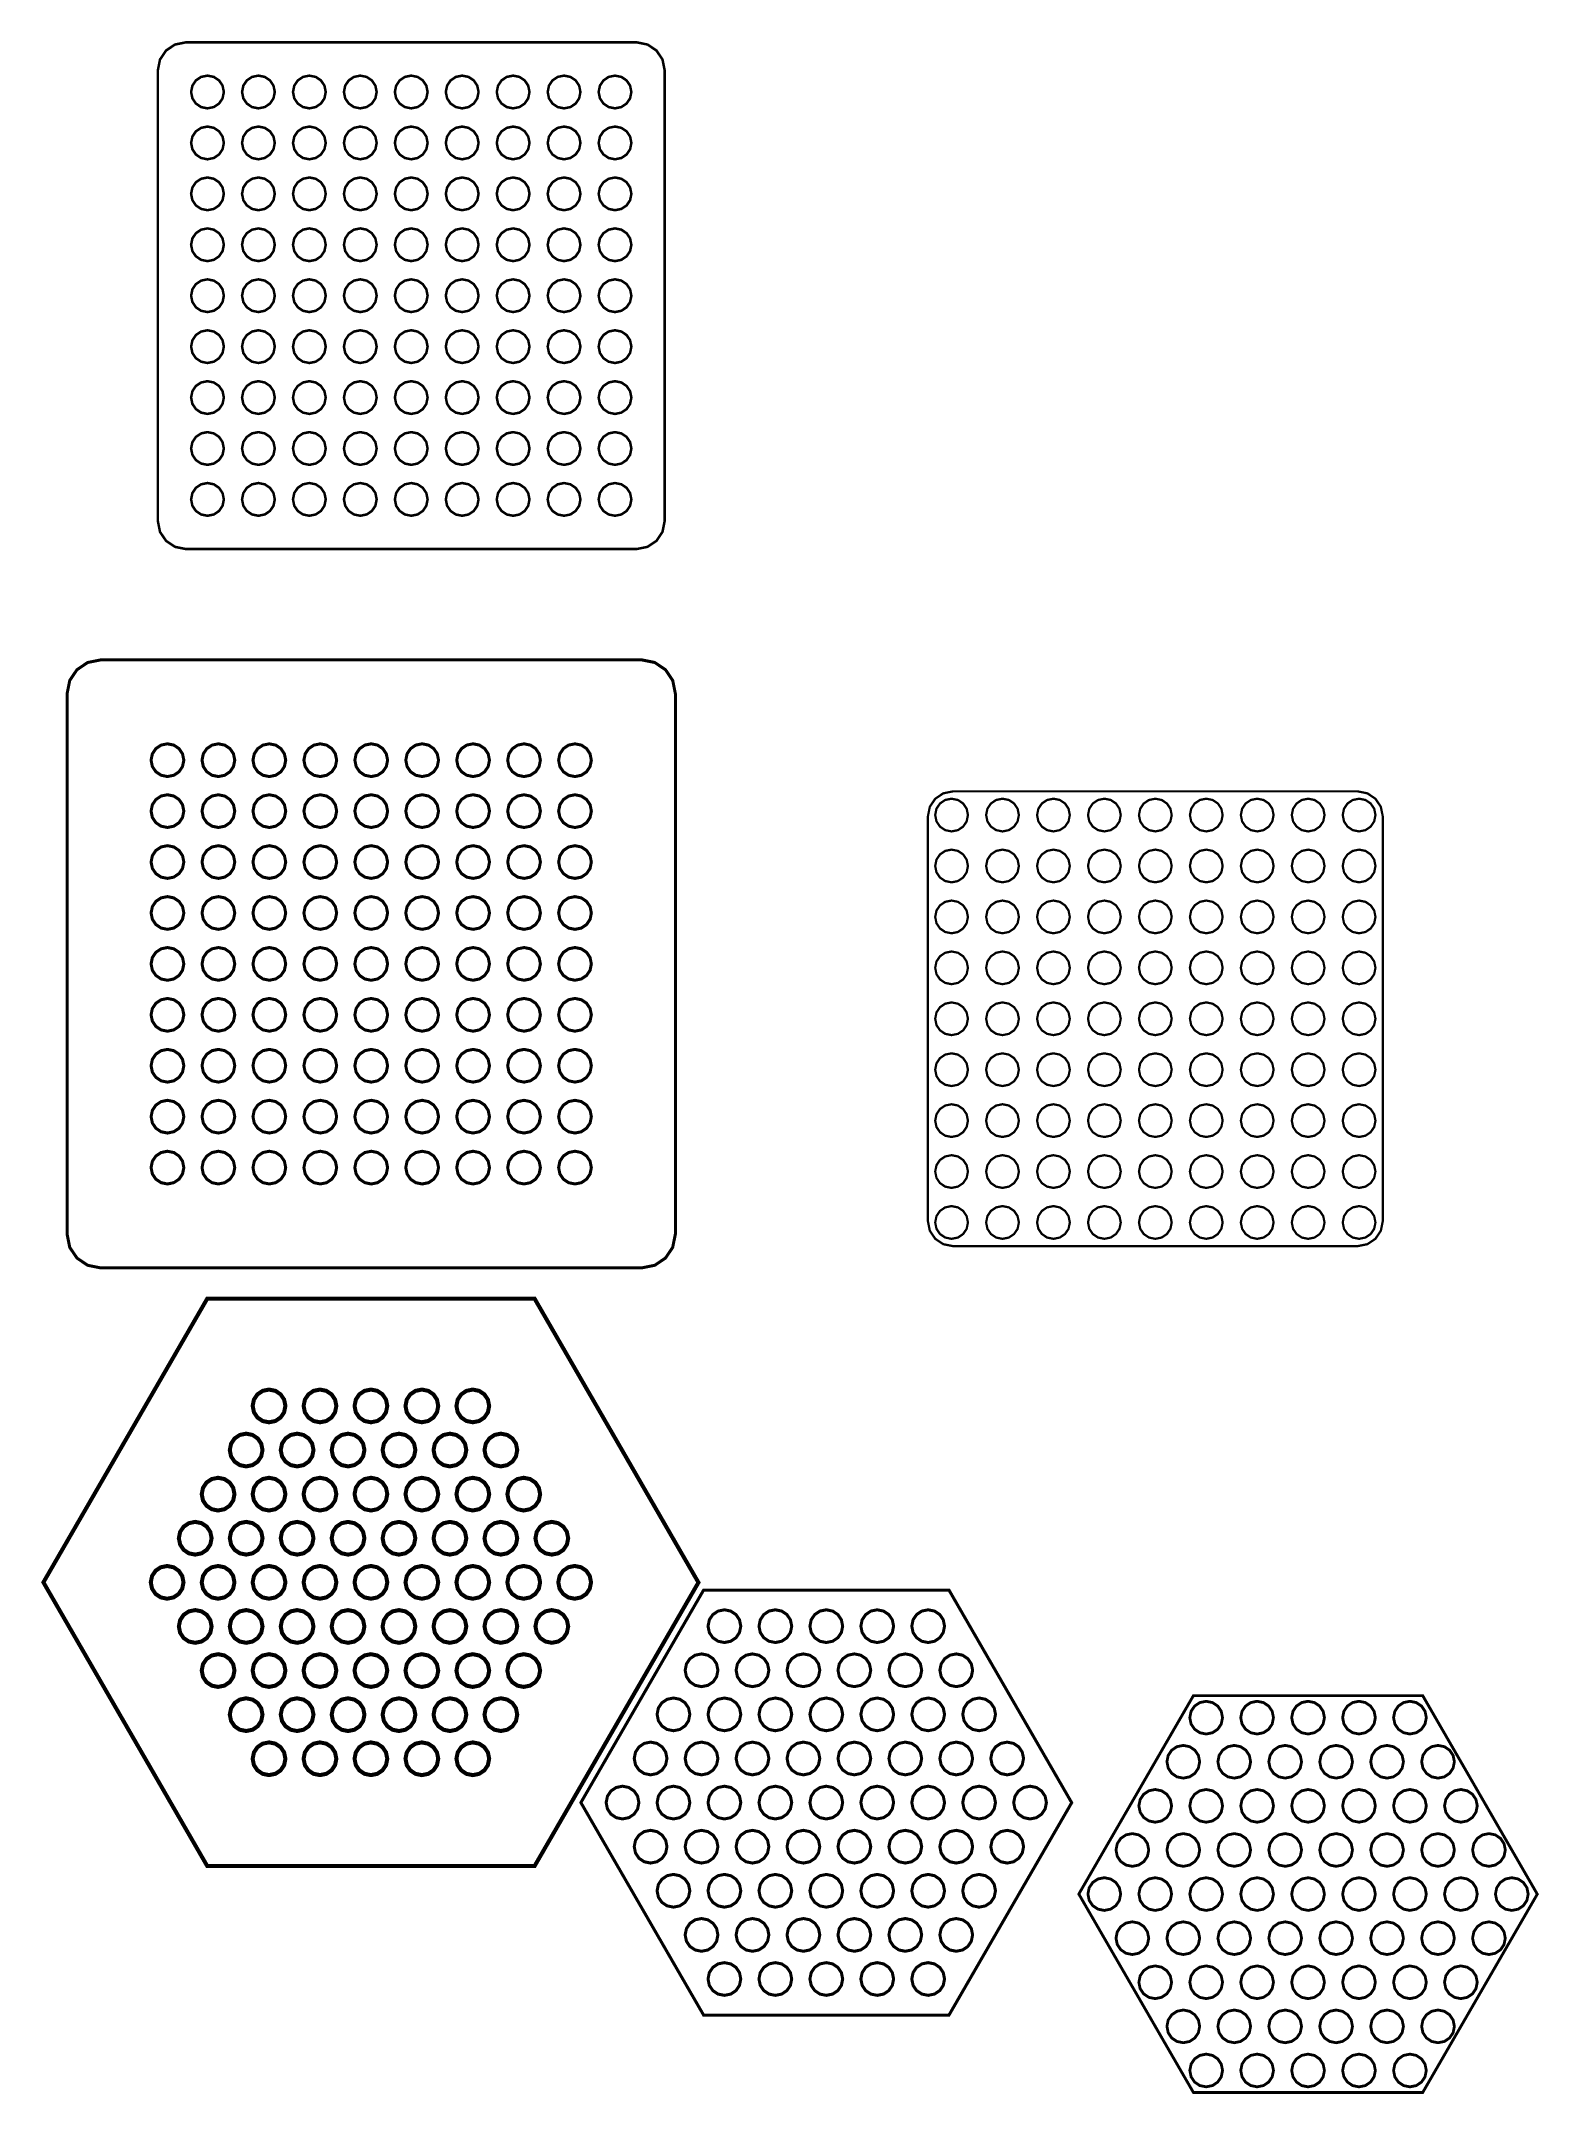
# Model space of a CAD drawing. Extents: x 0 to 5.88, y 0 to 8.06.
import ezdxf

# ---------------------------------------------------------------- set-up
doc = ezdxf.new("R2010")
doc.units = 0
doc.layers.get('0').update_dxf_attribs({"linetype": 'CONTINUOUS'})

msp = doc.modelspace()

# ---------------------------------------------------------------- linework, layer by layer
at = {"color": 0}
for points, const_width in [([(0.568739, 8.05729), (2.33772, 8.05729), (2.38086, 8.04861), (2.41601, 8.02496), (2.43961, 7.98981), (2.44829, 7.94672), (2.44829, 6.17774), (2.43961, 6.1346), (2.41601, 6.0995), (2.38086, 6.07585), (2.33772, 6.06717), (0.568739, 6.06717), (0.525662, 6.07585), (0.490506, 6.0995), (0.466851, 6.1346), (0.458225, 6.17774), (0.458225, 7.94672), (0.466851, 7.98981), (0.490506, 8.02496), (0.525662, 8.04861), (0.568739, 8.05729)], 0.009903), ([(0.717503, 7.86219), (0.712457, 7.83718), (0.698676, 7.81679), (0.678222, 7.803), (0.653211, 7.79796), (0.628201, 7.803), (0.607747, 7.81679), (0.594021, 7.83718), (0.588921, 7.86219), (0.594021, 7.88721), (0.607747, 7.90767), (0.628201, 7.92144), (0.653211, 7.92649), (0.678222, 7.92144), (0.698676, 7.90767), (0.712457, 7.88721), (0.717503, 7.86219)], 0.009903), ([(0.917481, 7.86219), (0.912435, 7.83718), (0.898654, 7.81679), (0.878256, 7.803), (0.853244, 7.79796), (0.828179, 7.803), (0.807781, 7.81679), (0.794, 7.83718), (0.788954, 7.86219), (0.794, 7.88721), (0.807781, 7.90767), (0.828179, 7.92144), (0.853244, 7.92649), (0.878256, 7.92144), (0.898654, 7.90767), (0.912435, 7.88721), (0.917481, 7.86219)], 0.009903), ([(1.11751, 7.86219), (1.11247, 7.83718), (1.09869, 7.81679), (1.07823, 7.803), (1.05322, 7.79796), (1.02821, 7.803), (1.00776, 7.81679), (0.993978, 7.83718), (0.988932, 7.86219), (0.993978, 7.88721), (1.00776, 7.90767), (1.02821, 7.92144), (1.05322, 7.92649), (1.07823, 7.92144), (1.09869, 7.90767), (1.11247, 7.88721), (1.11751, 7.86219)], 0.009903), ([(1.31749, 7.86219), (1.31245, 7.83718), (1.29867, 7.81679), (1.27821, 7.803), (1.2532, 7.79796), (1.22819, 7.803), (1.20779, 7.81679), (1.19401, 7.83718), (1.18897, 7.86219), (1.19401, 7.88721), (1.20779, 7.90767), (1.22819, 7.92144), (1.2532, 7.92649), (1.27821, 7.92144), (1.29867, 7.90767), (1.31245, 7.88721), (1.31749, 7.86219)], 0.009903), ([(1.51747, 7.86219), (1.51243, 7.83718), (1.49864, 7.81679), (1.47825, 7.803), (1.45324, 7.79796), (1.42822, 7.803), (1.40776, 7.81679), (1.39399, 7.83718), (1.38894, 7.86219), (1.39399, 7.88721), (1.40776, 7.90767), (1.42822, 7.92144), (1.45324, 7.92649), (1.47825, 7.92144), (1.49864, 7.90767), (1.51243, 7.88721), (1.51747, 7.86219)], 0.009903), ([(1.7175, 7.86219), (1.71246, 7.83718), (1.69868, 7.81679), (1.67822, 7.803), (1.65321, 7.79796), (1.62819, 7.803), (1.60775, 7.81679), (1.59403, 7.83718), (1.58892, 7.86219), (1.59403, 7.88721), (1.60775, 7.90767), (1.62819, 7.92144), (1.65321, 7.92649), (1.67822, 7.92144), (1.69868, 7.90767), (1.71246, 7.88721), (1.7175, 7.86219)], 0.009903), ([(1.91749, 7.86219), (1.91243, 7.83718), (1.89865, 7.81679), (1.87825, 7.803), (1.85325, 7.79796), (1.82818, 7.803), (1.80778, 7.81679), (1.794, 7.83718), (1.78896, 7.86219), (1.794, 7.88721), (1.80778, 7.90767), (1.82818, 7.92144), (1.85325, 7.92649), (1.87825, 7.92144), (1.89865, 7.90767), (1.91243, 7.88721), (1.91749, 7.86219)], 0.009903), ([(2.11751, 7.86219), (2.11247, 7.83718), (2.09868, 7.81679), (2.07824, 7.803), (2.05322, 7.79796), (2.02821, 7.803), (2.00776, 7.81679), (1.99397, 7.83718), (1.98893, 7.86219), (1.99397, 7.88721), (2.00776, 7.90767), (2.02821, 7.92144), (2.05322, 7.92649), (2.07824, 7.92144), (2.09868, 7.90767), (2.11247, 7.88721), (2.11751, 7.86219)], 0.009903), ([(2.31749, 7.86219), (2.31244, 7.83718), (2.29867, 7.81679), (2.27821, 7.803), (2.25319, 7.79796), (2.22819, 7.803), (2.20779, 7.81679), (2.19401, 7.83718), (2.18896, 7.86219), (2.19401, 7.88721), (2.20779, 7.90767), (2.22819, 7.92144), (2.25319, 7.92649), (2.27821, 7.92144), (2.29867, 7.90767), (2.31244, 7.88721), (2.31749, 7.86219)], 0.009903), ([(0.717503, 7.66222), (0.712457, 7.63721), (0.698676, 7.61675), (0.678222, 7.60303), (0.653211, 7.59793), (0.628201, 7.60303), (0.607747, 7.61675), (0.594021, 7.63721), (0.588921, 7.66222), (0.594021, 7.68722), (0.607747, 7.70768), (0.628201, 7.7214), (0.653211, 7.72651), (0.678222, 7.7214), (0.698676, 7.70768), (0.712457, 7.68722), (0.717503, 7.66222)], 0.009903), ([(0.917481, 7.66222), (0.912435, 7.63721), (0.898654, 7.61675), (0.878256, 7.60303), (0.853244, 7.59793), (0.828233, 7.60303), (0.807781, 7.61675), (0.794, 7.63721), (0.788954, 7.66222), (0.794, 7.68722), (0.807781, 7.70768), (0.828233, 7.7214), (0.853244, 7.72651), (0.878256, 7.7214), (0.898654, 7.70768), (0.912435, 7.68722), (0.917481, 7.66222)], 0.009903), ([(1.11751, 7.66222), (1.11247, 7.63721), (1.09869, 7.61675), (1.07823, 7.60303), (1.05322, 7.59793), (1.02821, 7.60303), (1.00781, 7.61675), (0.994032, 7.63721), (0.988986, 7.66222), (0.994032, 7.68722), (1.00781, 7.70768), (1.02821, 7.7214), (1.05322, 7.72651), (1.07823, 7.7214), (1.09869, 7.70768), (1.11247, 7.68722), (1.11751, 7.66222)], 0.009903), ([(1.31755, 7.66222), (1.31245, 7.63721), (1.29872, 7.61675), (1.27827, 7.60303), (1.25326, 7.59793), (1.22824, 7.60303), (1.20779, 7.61675), (1.19401, 7.63721), (1.18897, 7.66222), (1.19401, 7.68722), (1.20779, 7.70768), (1.22824, 7.7214), (1.25326, 7.72651), (1.27827, 7.7214), (1.29872, 7.70768), (1.31245, 7.68722), (1.31755, 7.66222)], 0.009903), ([(1.51753, 7.66222), (1.51247, 7.63721), (1.49869, 7.61675), (1.47831, 7.60303), (1.45324, 7.59793), (1.42822, 7.60303), (1.40782, 7.61675), (1.39404, 7.63721), (1.389, 7.66222), (1.39404, 7.68722), (1.40782, 7.70768), (1.42822, 7.7214), (1.45324, 7.72651), (1.47831, 7.7214), (1.49869, 7.70768), (1.51247, 7.68722), (1.51753, 7.66222)], 0.009903), ([(1.71756, 7.66222), (1.71251, 7.63721), (1.69874, 7.61675), (1.67828, 7.60303), (1.65326, 7.59793), (1.62825, 7.60303), (1.60781, 7.61675), (1.59403, 7.63721), (1.58897, 7.66222), (1.59403, 7.68722), (1.60781, 7.70768), (1.62825, 7.7214), (1.65326, 7.72651), (1.67828, 7.7214), (1.69874, 7.70768), (1.71251, 7.68722), (1.71756, 7.66222)], 0.009903), ([(1.91753, 7.66222), (1.91249, 7.63721), (1.89871, 7.61675), (1.87831, 7.60303), (1.85325, 7.59793), (1.82824, 7.60303), (1.80783, 7.61675), (1.79406, 7.63721), (1.78901, 7.66222), (1.79406, 7.68722), (1.80783, 7.70768), (1.82824, 7.7214), (1.85325, 7.72651), (1.87831, 7.7214), (1.89871, 7.70768), (1.91249, 7.68722), (1.91753, 7.66222)], 0.009903), ([(2.11757, 7.66222), (2.11253, 7.63721), (2.09874, 7.61675), (2.07829, 7.60303), (2.05328, 7.59793), (2.02826, 7.60303), (2.00781, 7.61675), (1.99403, 7.63721), (1.98899, 7.66222), (1.99403, 7.68722), (2.00781, 7.70768), (2.02826, 7.7214), (2.05328, 7.72651), (2.07829, 7.7214), (2.09874, 7.70768), (2.11253, 7.68722), (2.11757, 7.66222)], 0.009903), ([(2.31754, 7.66222), (2.3125, 7.63721), (2.29872, 7.61675), (2.27832, 7.60303), (2.25331, 7.59793), (2.22825, 7.60303), (2.20785, 7.61675), (2.19407, 7.63721), (2.18901, 7.66222), (2.19407, 7.68722), (2.20785, 7.70768), (2.22825, 7.7214), (2.25331, 7.72651), (2.27832, 7.7214), (2.29872, 7.70768), (2.3125, 7.68722), (2.31754, 7.66222)], 0.009903), ([(0.717503, 7.46224), (0.712457, 7.43722), (0.698676, 7.41678), (0.678222, 7.403), (0.653211, 7.39794), (0.628201, 7.403), (0.607747, 7.41678), (0.594021, 7.43722), (0.588921, 7.46224), (0.594021, 7.48725), (0.607747, 7.50765), (0.628201, 7.52143), (0.653211, 7.52647), (0.678222, 7.52143), (0.698676, 7.50765), (0.712457, 7.48725), (0.717503, 7.46224)], 0.009903), ([(0.917481, 7.46224), (0.912435, 7.43722), (0.898654, 7.41678), (0.878256, 7.403), (0.853244, 7.39794), (0.828233, 7.403), (0.807781, 7.41678), (0.794, 7.43722), (0.788954, 7.46224), (0.794, 7.48725), (0.807781, 7.50765), (0.828233, 7.52143), (0.853244, 7.52647), (0.878256, 7.52143), (0.898654, 7.50765), (0.912435, 7.48725), (0.917481, 7.46224)], 0.009903), ([(1.11751, 7.46224), (1.11247, 7.43722), (1.09869, 7.41678), (1.07823, 7.403), (1.05322, 7.39794), (1.02821, 7.403), (1.00781, 7.41678), (0.994032, 7.43722), (0.988986, 7.46224), (0.994032, 7.48725), (1.00781, 7.50765), (1.02821, 7.52143), (1.05322, 7.52647), (1.07823, 7.52143), (1.09869, 7.50765), (1.11247, 7.48725), (1.11751, 7.46224)], 0.009903), ([(1.31755, 7.46224), (1.31245, 7.43722), (1.29872, 7.41678), (1.27827, 7.403), (1.25326, 7.39794), (1.22824, 7.403), (1.20779, 7.41678), (1.19401, 7.43722), (1.18897, 7.46224), (1.19401, 7.48725), (1.20779, 7.50765), (1.22824, 7.52143), (1.25326, 7.52647), (1.27827, 7.52143), (1.29872, 7.50765), (1.31245, 7.48725), (1.31755, 7.46224)], 0.009903), ([(1.51753, 7.46224), (1.51247, 7.43722), (1.49869, 7.41678), (1.47831, 7.403), (1.45324, 7.39794), (1.42822, 7.403), (1.40782, 7.41678), (1.39404, 7.43722), (1.389, 7.46224), (1.39404, 7.48725), (1.40782, 7.50765), (1.42822, 7.52143), (1.45324, 7.52647), (1.47831, 7.52143), (1.49869, 7.50765), (1.51247, 7.48725), (1.51753, 7.46224)], 0.009903), ([(1.71756, 7.46224), (1.71251, 7.43722), (1.69874, 7.41678), (1.67828, 7.403), (1.65326, 7.39794), (1.62825, 7.403), (1.60781, 7.41678), (1.59403, 7.43722), (1.58897, 7.46224), (1.59403, 7.48725), (1.60781, 7.50765), (1.62825, 7.52143), (1.65326, 7.52647), (1.67828, 7.52143), (1.69874, 7.50765), (1.71251, 7.48725), (1.71756, 7.46224)], 0.009903), ([(1.91753, 7.46224), (1.91249, 7.43722), (1.89871, 7.41678), (1.87831, 7.403), (1.85325, 7.39794), (1.82824, 7.403), (1.80783, 7.41678), (1.79406, 7.43722), (1.78901, 7.46224), (1.79406, 7.48725), (1.80783, 7.50765), (1.82824, 7.52143), (1.85325, 7.52647), (1.87831, 7.52143), (1.89871, 7.50765), (1.91249, 7.48725), (1.91753, 7.46224)], 0.009903), ([(2.11757, 7.46224), (2.11253, 7.43722), (2.09874, 7.41678), (2.07829, 7.403), (2.05328, 7.39794), (2.02826, 7.403), (2.00781, 7.41678), (1.99403, 7.43722), (1.98899, 7.46224), (1.99403, 7.48725), (2.00781, 7.50765), (2.02826, 7.52143), (2.05328, 7.52647), (2.07829, 7.52143), (2.09874, 7.50765), (2.11253, 7.48725), (2.11757, 7.46224)], 0.009903), ([(2.31754, 7.46224), (2.3125, 7.43722), (2.29872, 7.41678), (2.27832, 7.403), (2.25331, 7.39794), (2.22825, 7.403), (2.20785, 7.41678), (2.19407, 7.43722), (2.18901, 7.46224), (2.19407, 7.48725), (2.20785, 7.50765), (2.22825, 7.52143), (2.25331, 7.52647), (2.27832, 7.52143), (2.29872, 7.50765), (2.3125, 7.48725), (2.31754, 7.46224)], 0.009903), ([(0.717503, 7.26221), (0.712457, 7.23719), (0.698676, 7.21679), (0.678222, 7.20301), (0.653211, 7.19797), (0.628201, 7.20301), (0.607747, 7.21679), (0.594021, 7.23719), (0.588921, 7.26221), (0.594021, 7.28722), (0.607747, 7.30767), (0.628201, 7.32146), (0.653211, 7.3265), (0.678222, 7.32146), (0.698676, 7.30767), (0.712457, 7.28722), (0.717503, 7.26221)], 0.009903), ([(0.917481, 7.26221), (0.912435, 7.23719), (0.898654, 7.21679), (0.878256, 7.20301), (0.853244, 7.19797), (0.828179, 7.20301), (0.807781, 7.21679), (0.794, 7.23719), (0.788954, 7.26221), (0.794, 7.28722), (0.807781, 7.30767), (0.828179, 7.32146), (0.853244, 7.3265), (0.878256, 7.32146), (0.898654, 7.30767), (0.912435, 7.28722), (0.917481, 7.26221)], 0.009903), ([(1.11751, 7.26221), (1.11247, 7.23719), (1.09869, 7.21679), (1.07823, 7.20301), (1.05322, 7.19797), (1.02821, 7.20301), (1.00776, 7.21679), (0.993978, 7.23719), (0.988932, 7.26221), (0.993978, 7.28722), (1.00776, 7.30767), (1.02821, 7.32146), (1.05322, 7.3265), (1.07823, 7.32146), (1.09869, 7.30767), (1.11247, 7.28722), (1.11751, 7.26221)], 0.009903), ([(1.31749, 7.26221), (1.31245, 7.23719), (1.29867, 7.21679), (1.27821, 7.20301), (1.2532, 7.19797), (1.22819, 7.20301), (1.20779, 7.21679), (1.19401, 7.23719), (1.18897, 7.26221), (1.19401, 7.28722), (1.20779, 7.30767), (1.22819, 7.32146), (1.2532, 7.3265), (1.27821, 7.32146), (1.29867, 7.30767), (1.31245, 7.28722), (1.31749, 7.26221)], 0.009903), ([(1.51747, 7.26221), (1.51243, 7.23719), (1.49864, 7.21679), (1.47825, 7.20301), (1.45324, 7.19797), (1.42822, 7.20301), (1.40776, 7.21679), (1.39399, 7.23719), (1.38894, 7.26221), (1.39399, 7.28722), (1.40776, 7.30767), (1.42822, 7.32146), (1.45324, 7.3265), (1.47825, 7.32146), (1.49864, 7.30767), (1.51243, 7.28722), (1.51747, 7.26221)], 0.009903), ([(1.7175, 7.26221), (1.71246, 7.23719), (1.69868, 7.21679), (1.67822, 7.20301), (1.65321, 7.19797), (1.62819, 7.20301), (1.60775, 7.21679), (1.59403, 7.23719), (1.58892, 7.26221), (1.59403, 7.28722), (1.60775, 7.30767), (1.62819, 7.32146), (1.65321, 7.3265), (1.67822, 7.32146), (1.69868, 7.30767), (1.71246, 7.28722), (1.7175, 7.26221)], 0.009903), ([(1.91749, 7.26221), (1.91243, 7.23719), (1.89865, 7.21679), (1.87825, 7.20301), (1.85325, 7.19797), (1.82818, 7.20301), (1.80778, 7.21679), (1.794, 7.23719), (1.78896, 7.26221), (1.794, 7.28722), (1.80778, 7.30767), (1.82818, 7.32146), (1.85325, 7.3265), (1.87825, 7.32146), (1.89865, 7.30767), (1.91243, 7.28722), (1.91749, 7.26221)], 0.009903), ([(2.11751, 7.26221), (2.11247, 7.23719), (2.09868, 7.21679), (2.07824, 7.20301), (2.05322, 7.19797), (2.02821, 7.20301), (2.00776, 7.21679), (1.99397, 7.23719), (1.98893, 7.26221), (1.99397, 7.28722), (2.00776, 7.30767), (2.02821, 7.32146), (2.05322, 7.3265), (2.07824, 7.32146), (2.09868, 7.30767), (2.11247, 7.28722), (2.11751, 7.26221)], 0.009903), ([(2.31749, 7.26221), (2.31244, 7.23719), (2.29867, 7.21679), (2.27821, 7.20301), (2.25319, 7.19797), (2.22819, 7.20301), (2.20779, 7.21679), (2.19401, 7.23719), (2.18896, 7.26221), (2.19401, 7.28722), (2.20779, 7.30767), (2.22819, 7.32146), (2.25319, 7.3265), (2.27821, 7.32146), (2.29867, 7.30767), (2.31244, 7.28722), (2.31749, 7.26221)], 0.009903), ([(0.717503, 7.06222), (0.712457, 7.03722), (0.698676, 7.01676), (0.678222, 7.00299), (0.653211, 6.99794), (0.628201, 7.00299), (0.607747, 7.01676), (0.594021, 7.03722), (0.588921, 7.06222), (0.594021, 7.08724), (0.607747, 7.10764), (0.628201, 7.12142), (0.653211, 7.12646), (0.678222, 7.12142), (0.698676, 7.10764), (0.712457, 7.08724), (0.717503, 7.06222)], 0.009903), ([(0.917481, 7.06222), (0.912435, 7.03722), (0.898654, 7.01676), (0.878256, 7.00299), (0.853244, 6.99794), (0.828179, 7.00299), (0.807781, 7.01676), (0.794, 7.03722), (0.788954, 7.06222), (0.794, 7.08724), (0.807781, 7.10764), (0.828179, 7.12142), (0.853244, 7.12646), (0.878256, 7.12142), (0.898654, 7.10764), (0.912435, 7.08724), (0.917481, 7.06222)], 0.009903), ([(1.11751, 7.06222), (1.11247, 7.03722), (1.09869, 7.01676), (1.07823, 7.00299), (1.05322, 6.99794), (1.02821, 7.00299), (1.00776, 7.01676), (0.993978, 7.03722), (0.988932, 7.06222), (0.993978, 7.08724), (1.00776, 7.10764), (1.02821, 7.12142), (1.05322, 7.12646), (1.07823, 7.12142), (1.09869, 7.10764), (1.11247, 7.08724), (1.11751, 7.06222)], 0.009903), ([(1.31749, 7.06222), (1.31245, 7.03722), (1.29867, 7.01676), (1.27821, 7.00299), (1.2532, 6.99794), (1.22819, 7.00299), (1.20779, 7.01676), (1.19401, 7.03722), (1.18897, 7.06222), (1.19401, 7.08724), (1.20779, 7.10764), (1.22819, 7.12142), (1.2532, 7.12646), (1.27821, 7.12142), (1.29867, 7.10764), (1.31245, 7.08724), (1.31749, 7.06222)], 0.009903), ([(1.51747, 7.06222), (1.51243, 7.03722), (1.49864, 7.01676), (1.47825, 7.00299), (1.45324, 6.99794), (1.42822, 7.00299), (1.40776, 7.01676), (1.39399, 7.03722), (1.38894, 7.06222), (1.39399, 7.08724), (1.40776, 7.10764), (1.42822, 7.12142), (1.45324, 7.12646), (1.47825, 7.12142), (1.49864, 7.10764), (1.51243, 7.08724), (1.51747, 7.06222)], 0.009903), ([(1.7175, 7.06222), (1.71246, 7.03722), (1.69868, 7.01676), (1.67822, 7.00299), (1.65321, 6.99794), (1.62819, 7.00299), (1.60775, 7.01676), (1.59403, 7.03722), (1.58892, 7.06222), (1.59403, 7.08724), (1.60775, 7.10764), (1.62819, 7.12142), (1.65321, 7.12646), (1.67822, 7.12142), (1.69868, 7.10764), (1.71246, 7.08724), (1.7175, 7.06222)], 0.009903), ([(1.91749, 7.06222), (1.91243, 7.03722), (1.89865, 7.01676), (1.87825, 7.00299), (1.85325, 6.99794), (1.82818, 7.00299), (1.80778, 7.01676), (1.794, 7.03722), (1.78896, 7.06222), (1.794, 7.08724), (1.80778, 7.10764), (1.82818, 7.12142), (1.85325, 7.12646), (1.87825, 7.12142), (1.89865, 7.10764), (1.91243, 7.08724), (1.91749, 7.06222)], 0.009903), ([(2.11751, 7.06222), (2.11247, 7.03722), (2.09868, 7.01676), (2.07824, 7.00299), (2.05322, 6.99794), (2.02821, 7.00299), (2.00776, 7.01676), (1.99397, 7.03722), (1.98893, 7.06222), (1.99397, 7.08724), (2.00776, 7.10764), (2.02821, 7.12142), (2.05322, 7.12646), (2.07824, 7.12142), (2.09868, 7.10764), (2.11247, 7.08724), (2.11751, 7.06222)], 0.009903), ([(2.31749, 7.06222), (2.31244, 7.03722), (2.29867, 7.01676), (2.27821, 7.00299), (2.25319, 6.99794), (2.22819, 7.00299), (2.20779, 7.01676), (2.19401, 7.03722), (2.18896, 7.06222), (2.19401, 7.08724), (2.20779, 7.10764), (2.22819, 7.12142), (2.25319, 7.12646), (2.27821, 7.12142), (2.29867, 7.10764), (2.31244, 7.08724), (2.31749, 7.06222)], 0.009903), ([(0.717503, 6.86219), (0.712457, 6.83718), (0.698676, 6.81679), (0.678222, 6.803), (0.653211, 6.79796), (0.628201, 6.803), (0.607747, 6.81679), (0.594021, 6.83718), (0.588921, 6.86219), (0.594021, 6.88721), (0.607747, 6.90767), (0.628201, 6.92144), (0.653211, 6.92649), (0.678222, 6.92144), (0.698676, 6.90767), (0.712457, 6.88721), (0.717503, 6.86219)], 0.009903), ([(0.917481, 6.86219), (0.912435, 6.83718), (0.898654, 6.81679), (0.878256, 6.803), (0.853244, 6.79796), (0.828179, 6.803), (0.807781, 6.81679), (0.794, 6.83718), (0.788954, 6.86219), (0.794, 6.88721), (0.807781, 6.90767), (0.828179, 6.92144), (0.853244, 6.92649), (0.878256, 6.92144), (0.898654, 6.90767), (0.912435, 6.88721), (0.917481, 6.86219)], 0.009903), ([(1.11751, 6.86219), (1.11247, 6.83718), (1.09869, 6.81679), (1.07823, 6.803), (1.05322, 6.79796), (1.02821, 6.803), (1.00776, 6.81679), (0.993978, 6.83718), (0.988932, 6.86219), (0.993978, 6.88721), (1.00776, 6.90767), (1.02821, 6.92144), (1.05322, 6.92649), (1.07823, 6.92144), (1.09869, 6.90767), (1.11247, 6.88721), (1.11751, 6.86219)], 0.009903), ([(1.31749, 6.86219), (1.31245, 6.83718), (1.29867, 6.81679), (1.27821, 6.803), (1.2532, 6.79796), (1.22819, 6.803), (1.20779, 6.81679), (1.19401, 6.83718), (1.18897, 6.86219), (1.19401, 6.88721), (1.20779, 6.90767), (1.22819, 6.92144), (1.2532, 6.92649), (1.27821, 6.92144), (1.29867, 6.90767), (1.31245, 6.88721), (1.31749, 6.86219)], 0.009903), ([(1.51747, 6.86219), (1.51243, 6.83718), (1.49864, 6.81679), (1.47825, 6.803), (1.45324, 6.79796), (1.42822, 6.803), (1.40776, 6.81679), (1.39399, 6.83718), (1.38894, 6.86219), (1.39399, 6.88721), (1.40776, 6.90767), (1.42822, 6.92144), (1.45324, 6.92649), (1.47825, 6.92144), (1.49864, 6.90767), (1.51243, 6.88721), (1.51747, 6.86219)], 0.009903), ([(1.7175, 6.86219), (1.71246, 6.83718), (1.69868, 6.81679), (1.67822, 6.803), (1.65321, 6.79796), (1.62819, 6.803), (1.60775, 6.81679), (1.59403, 6.83718), (1.58892, 6.86219), (1.59403, 6.88721), (1.60775, 6.90767), (1.62819, 6.92144), (1.65321, 6.92649), (1.67822, 6.92144), (1.69868, 6.90767), (1.71246, 6.88721), (1.7175, 6.86219)], 0.009903), ([(1.91749, 6.86219), (1.91243, 6.83718), (1.89865, 6.81679), (1.87825, 6.803), (1.85325, 6.79796), (1.82818, 6.803), (1.80778, 6.81679), (1.794, 6.83718), (1.78896, 6.86219), (1.794, 6.88721), (1.80778, 6.90767), (1.82818, 6.92144), (1.85325, 6.92649), (1.87825, 6.92144), (1.89865, 6.90767), (1.91243, 6.88721), (1.91749, 6.86219)], 0.009903), ([(2.11751, 6.86219), (2.11247, 6.83718), (2.09868, 6.81679), (2.07824, 6.803), (2.05322, 6.79796), (2.02821, 6.803), (2.00776, 6.81679), (1.99397, 6.83718), (1.98893, 6.86219), (1.99397, 6.88721), (2.00776, 6.90767), (2.02821, 6.92144), (2.05322, 6.92649), (2.07824, 6.92144), (2.09868, 6.90767), (2.11247, 6.88721), (2.11751, 6.86219)], 0.009903), ([(2.31749, 6.86219), (2.31244, 6.83718), (2.29867, 6.81679), (2.27821, 6.803), (2.25319, 6.79796), (2.22819, 6.803), (2.20779, 6.81679), (2.19401, 6.83718), (2.18896, 6.86219), (2.19401, 6.88721), (2.20779, 6.90767), (2.22819, 6.92144), (2.25319, 6.92649), (2.27821, 6.92144), (2.29867, 6.90767), (2.31244, 6.88721), (2.31749, 6.86219)], 0.009903), ([(0.717503, 6.66222), (0.712457, 6.63721), (0.698676, 6.61675), (0.678222, 6.60303), (0.653211, 6.59793), (0.628201, 6.60303), (0.607747, 6.61675), (0.594021, 6.63721), (0.588921, 6.66222), (0.594021, 6.68722), (0.607747, 6.70768), (0.628201, 6.7214), (0.653211, 6.72651), (0.678222, 6.7214), (0.698676, 6.70768), (0.712457, 6.68722), (0.717503, 6.66222)], 0.009903), ([(0.917481, 6.66222), (0.912435, 6.63721), (0.898654, 6.61675), (0.878256, 6.60303), (0.853244, 6.59793), (0.828179, 6.60303), (0.807781, 6.61675), (0.794, 6.63721), (0.788954, 6.66222), (0.794, 6.68722), (0.807781, 6.70768), (0.828179, 6.7214), (0.853244, 6.72651), (0.878256, 6.7214), (0.898654, 6.70768), (0.912435, 6.68722), (0.917481, 6.66222)], 0.009903), ([(1.11751, 6.66222), (1.11247, 6.63721), (1.09869, 6.61675), (1.07823, 6.60303), (1.05322, 6.59793), (1.02821, 6.60303), (1.00776, 6.61675), (0.993978, 6.63721), (0.988932, 6.66222), (0.993978, 6.68722), (1.00776, 6.70768), (1.02821, 6.7214), (1.05322, 6.72651), (1.07823, 6.7214), (1.09869, 6.70768), (1.11247, 6.68722), (1.11751, 6.66222)], 0.009903), ([(1.31749, 6.66222), (1.31245, 6.63721), (1.29867, 6.61675), (1.27821, 6.60303), (1.2532, 6.59793), (1.22819, 6.60303), (1.20779, 6.61675), (1.19401, 6.63721), (1.18897, 6.66222), (1.19401, 6.68722), (1.20779, 6.70768), (1.22819, 6.7214), (1.2532, 6.72651), (1.27821, 6.7214), (1.29867, 6.70768), (1.31245, 6.68722), (1.31749, 6.66222)], 0.009903), ([(1.51747, 6.66222), (1.51243, 6.63721), (1.49864, 6.61675), (1.47825, 6.60303), (1.45324, 6.59793), (1.42822, 6.60303), (1.40776, 6.61675), (1.39399, 6.63721), (1.38894, 6.66222), (1.39399, 6.68722), (1.40776, 6.70768), (1.42822, 6.7214), (1.45324, 6.72651), (1.47825, 6.7214), (1.49864, 6.70768), (1.51243, 6.68722), (1.51747, 6.66222)], 0.009903), ([(1.7175, 6.66222), (1.71246, 6.63721), (1.69868, 6.61675), (1.67822, 6.60303), (1.65321, 6.59793), (1.62819, 6.60303), (1.60775, 6.61675), (1.59403, 6.63721), (1.58892, 6.66222), (1.59403, 6.68722), (1.60775, 6.70768), (1.62819, 6.7214), (1.65321, 6.72651), (1.67822, 6.7214), (1.69868, 6.70768), (1.71246, 6.68722), (1.7175, 6.66222)], 0.009903), ([(1.91749, 6.66222), (1.91243, 6.63721), (1.89865, 6.61675), (1.87825, 6.60303), (1.85325, 6.59793), (1.82818, 6.60303), (1.80778, 6.61675), (1.794, 6.63721), (1.78896, 6.66222), (1.794, 6.68722), (1.80778, 6.70768), (1.82818, 6.7214), (1.85325, 6.72651), (1.87825, 6.7214), (1.89865, 6.70768), (1.91243, 6.68722), (1.91749, 6.66222)], 0.009903), ([(2.11751, 6.66222), (2.11247, 6.63721), (2.09868, 6.61675), (2.07824, 6.60303), (2.05322, 6.59793), (2.02821, 6.60303), (2.00776, 6.61675), (1.99397, 6.63721), (1.98893, 6.66222), (1.99397, 6.68722), (2.00776, 6.70768), (2.02821, 6.7214), (2.05322, 6.72651), (2.07824, 6.7214), (2.09868, 6.70768), (2.11247, 6.68722), (2.11751, 6.66222)], 0.009903), ([(2.31749, 6.66222), (2.31244, 6.63721), (2.29867, 6.61675), (2.27821, 6.60303), (2.25319, 6.59793), (2.22819, 6.60303), (2.20779, 6.61675), (2.19401, 6.63721), (2.18896, 6.66222), (2.19401, 6.68722), (2.20779, 6.70768), (2.22819, 6.7214), (2.25319, 6.72651), (2.27821, 6.7214), (2.29867, 6.70768), (2.31244, 6.68722), (2.31749, 6.66222)], 0.009903), ([(0.717503, 6.46224), (0.712457, 6.43722), (0.698676, 6.41678), (0.678222, 6.403), (0.653211, 6.39794), (0.628201, 6.403), (0.607747, 6.41678), (0.594021, 6.43722), (0.588921, 6.46224), (0.594021, 6.48725), (0.607747, 6.50765), (0.628201, 6.52143), (0.653211, 6.52647), (0.678222, 6.52143), (0.698676, 6.50765), (0.712457, 6.48725), (0.717503, 6.46224)], 0.009903), ([(0.917481, 6.46224), (0.912435, 6.43722), (0.898654, 6.41678), (0.878256, 6.403), (0.853244, 6.39794), (0.828179, 6.403), (0.807781, 6.41678), (0.794, 6.43722), (0.788954, 6.46224), (0.794, 6.48725), (0.807781, 6.50765), (0.828179, 6.52143), (0.853244, 6.52647), (0.878256, 6.52143), (0.898654, 6.50765), (0.912435, 6.48725), (0.917481, 6.46224)], 0.009903), ([(1.11751, 6.46224), (1.11247, 6.43722), (1.09869, 6.41678), (1.07823, 6.403), (1.05322, 6.39794), (1.02821, 6.403), (1.00776, 6.41678), (0.993978, 6.43722), (0.988932, 6.46224), (0.993978, 6.48725), (1.00776, 6.50765), (1.02821, 6.52143), (1.05322, 6.52647), (1.07823, 6.52143), (1.09869, 6.50765), (1.11247, 6.48725), (1.11751, 6.46224)], 0.009903), ([(1.31749, 6.46224), (1.31245, 6.43722), (1.29867, 6.41678), (1.27821, 6.403), (1.2532, 6.39794), (1.22819, 6.403), (1.20779, 6.41678), (1.19401, 6.43722), (1.18897, 6.46224), (1.19401, 6.48725), (1.20779, 6.50765), (1.22819, 6.52143), (1.2532, 6.52647), (1.27821, 6.52143), (1.29867, 6.50765), (1.31245, 6.48725), (1.31749, 6.46224)], 0.009903), ([(1.51747, 6.46224), (1.51243, 6.43722), (1.49864, 6.41678), (1.47825, 6.403), (1.45324, 6.39794), (1.42822, 6.403), (1.40776, 6.41678), (1.39399, 6.43722), (1.38894, 6.46224), (1.39399, 6.48725), (1.40776, 6.50765), (1.42822, 6.52143), (1.45324, 6.52647), (1.47825, 6.52143), (1.49864, 6.50765), (1.51243, 6.48725), (1.51747, 6.46224)], 0.009903), ([(1.7175, 6.46224), (1.71246, 6.43722), (1.69868, 6.41678), (1.67822, 6.403), (1.65321, 6.39794), (1.62819, 6.403), (1.60775, 6.41678), (1.59403, 6.43722), (1.58892, 6.46224), (1.59403, 6.48725), (1.60775, 6.50765), (1.62819, 6.52143), (1.65321, 6.52647), (1.67822, 6.52143), (1.69868, 6.50765), (1.71246, 6.48725), (1.7175, 6.46224)], 0.009903), ([(1.91749, 6.46224), (1.91243, 6.43722), (1.89865, 6.41678), (1.87825, 6.403), (1.85325, 6.39794), (1.82818, 6.403), (1.80778, 6.41678), (1.794, 6.43722), (1.78896, 6.46224), (1.794, 6.48725), (1.80778, 6.50765), (1.82818, 6.52143), (1.85325, 6.52647), (1.87825, 6.52143), (1.89865, 6.50765), (1.91243, 6.48725), (1.91749, 6.46224)], 0.009903), ([(2.11751, 6.46224), (2.11247, 6.43722), (2.09868, 6.41678), (2.07824, 6.403), (2.05322, 6.39794), (2.02821, 6.403), (2.00776, 6.41678), (1.99397, 6.43722), (1.98893, 6.46224), (1.99397, 6.48725), (2.00776, 6.50765), (2.02821, 6.52143), (2.05322, 6.52647), (2.07824, 6.52143), (2.09868, 6.50765), (2.11247, 6.48725), (2.11751, 6.46224)], 0.009903), ([(2.31749, 6.46224), (2.31244, 6.43722), (2.29867, 6.41678), (2.27821, 6.403), (2.25319, 6.39794), (2.22819, 6.403), (2.20779, 6.41678), (2.19401, 6.43722), (2.18896, 6.46224), (2.19401, 6.48725), (2.20779, 6.50765), (2.22819, 6.52143), (2.25319, 6.52647), (2.27821, 6.52143), (2.29867, 6.50765), (2.31244, 6.48725), (2.31749, 6.46224)], 0.009903), ([(0.717503, 6.26221), (0.712457, 6.23719), (0.698676, 6.21679), (0.678222, 6.20301), (0.653211, 6.19797), (0.628201, 6.20301), (0.607747, 6.21679), (0.594021, 6.23719), (0.588921, 6.26221), (0.594021, 6.28722), (0.607747, 6.30767), (0.628201, 6.32146), (0.653211, 6.3265), (0.678222, 6.32146), (0.698676, 6.30767), (0.712457, 6.28722), (0.717503, 6.26221)], 0.009903), ([(0.917481, 6.26221), (0.912435, 6.23719), (0.898654, 6.21679), (0.878256, 6.20301), (0.853244, 6.19797), (0.828179, 6.20301), (0.807781, 6.21679), (0.794, 6.23719), (0.788954, 6.26221), (0.794, 6.28722), (0.807781, 6.30767), (0.828179, 6.32146), (0.853244, 6.3265), (0.878256, 6.32146), (0.898654, 6.30767), (0.912435, 6.28722), (0.917481, 6.26221)], 0.009903), ([(1.11751, 6.26221), (1.11247, 6.23719), (1.09869, 6.21679), (1.07823, 6.20301), (1.05322, 6.19797), (1.02821, 6.20301), (1.00776, 6.21679), (0.993978, 6.23719), (0.988932, 6.26221), (0.993978, 6.28722), (1.00776, 6.30767), (1.02821, 6.32146), (1.05322, 6.3265), (1.07823, 6.32146), (1.09869, 6.30767), (1.11247, 6.28722), (1.11751, 6.26221)], 0.009903), ([(1.31749, 6.26221), (1.31245, 6.23719), (1.29867, 6.21679), (1.27821, 6.20301), (1.2532, 6.19797), (1.22819, 6.20301), (1.20779, 6.21679), (1.19401, 6.23719), (1.18897, 6.26221), (1.19401, 6.28722), (1.20779, 6.30767), (1.22819, 6.32146), (1.2532, 6.3265), (1.27821, 6.32146), (1.29867, 6.30767), (1.31245, 6.28722), (1.31749, 6.26221)], 0.009903), ([(1.51747, 6.26221), (1.51243, 6.23719), (1.49864, 6.21679), (1.47825, 6.20301), (1.45324, 6.19797), (1.42822, 6.20301), (1.40776, 6.21679), (1.39399, 6.23719), (1.38894, 6.26221), (1.39399, 6.28722), (1.40776, 6.30767), (1.42822, 6.32146), (1.45324, 6.3265), (1.47825, 6.32146), (1.49864, 6.30767), (1.51243, 6.28722), (1.51747, 6.26221)], 0.009903), ([(1.7175, 6.26221), (1.71246, 6.23719), (1.69868, 6.21679), (1.67822, 6.20301), (1.65321, 6.19797), (1.62819, 6.20301), (1.60775, 6.21679), (1.59403, 6.23719), (1.58892, 6.26221), (1.59403, 6.28722), (1.60775, 6.30767), (1.62819, 6.32146), (1.65321, 6.3265), (1.67822, 6.32146), (1.69868, 6.30767), (1.71246, 6.28722), (1.7175, 6.26221)], 0.009903), ([(1.91749, 6.26221), (1.91243, 6.23719), (1.89865, 6.21679), (1.87825, 6.20301), (1.85325, 6.19797), (1.82818, 6.20301), (1.80778, 6.21679), (1.794, 6.23719), (1.78896, 6.26221), (1.794, 6.28722), (1.80778, 6.30767), (1.82818, 6.32146), (1.85325, 6.3265), (1.87825, 6.32146), (1.89865, 6.30767), (1.91243, 6.28722), (1.91749, 6.26221)], 0.009903), ([(2.11751, 6.26221), (2.11247, 6.23719), (2.09868, 6.21679), (2.07824, 6.20301), (2.05322, 6.19797), (2.02821, 6.20301), (2.00776, 6.21679), (1.99397, 6.23719), (1.98893, 6.26221), (1.99397, 6.28722), (2.00776, 6.30767), (2.02821, 6.32146), (2.05322, 6.3265), (2.07824, 6.32146), (2.09868, 6.30767), (2.11247, 6.28722), (2.11751, 6.26221)], 0.009903), ([(2.31749, 6.26221), (2.31244, 6.23719), (2.29867, 6.21679), (2.27821, 6.20301), (2.25319, 6.19797), (2.22819, 6.20301), (2.20779, 6.21679), (2.19401, 6.23719), (2.18896, 6.26221), (2.19401, 6.28722), (2.20779, 6.30767), (2.22819, 6.32146), (2.25319, 6.3265), (2.27821, 6.32146), (2.29867, 6.30767), (2.31244, 6.28722), (2.31749, 6.26221)], 0.009903), ([(0.234754, 5.63211), (2.35747, 5.63211), (2.40924, 5.62175), (2.45139, 5.59337), (2.47976, 5.55122), (2.49018, 5.49946), (2.49018, 3.37668), (2.47976, 3.32493), (2.45139, 3.28276), (2.40924, 3.25439), (2.35747, 3.24403), (0.234754, 3.24403), (0.182997, 3.25439), (0.140842, 3.28276), (0.112468, 3.32493), (0.102051, 3.37668), (0.102051, 5.49946), (0.112468, 5.55122), (0.140842, 5.59337), (0.182997, 5.62175), (0.234754, 5.63211)], 0.011884), ([(0.560385, 5.23807), (0.555285, 5.21306), (0.541558, 5.1926), (0.521104, 5.17888), (0.496094, 5.17378), (0.471083, 5.17888), (0.450629, 5.1926), (0.436849, 5.21306), (0.431803, 5.23807), (0.436849, 5.26307), (0.450629, 5.28353), (0.471083, 5.29731), (0.496094, 5.30236), (0.521104, 5.29731), (0.541558, 5.28353), (0.555285, 5.26307), (0.560385, 5.23807)], 0.011884), ([(0.760363, 5.23807), (0.755317, 5.21306), (0.741536, 5.1926), (0.721083, 5.17888), (0.696072, 5.17378), (0.671061, 5.17888), (0.650662, 5.1926), (0.636882, 5.21306), (0.631836, 5.23807), (0.636882, 5.26307), (0.650662, 5.28353), (0.671061, 5.29731), (0.696072, 5.30236), (0.721083, 5.29731), (0.741536, 5.28353), (0.755317, 5.26307), (0.760363, 5.23807)], 0.011884), ([(0.96034, 5.23807), (0.955294, 5.21306), (0.941515, 5.1926), (0.921115, 5.17888), (0.896104, 5.17378), (0.871094, 5.17888), (0.85064, 5.1926), (0.83686, 5.21306), (0.831814, 5.23807), (0.83686, 5.26307), (0.85064, 5.28353), (0.871094, 5.29731), (0.896104, 5.30236), (0.921115, 5.29731), (0.941515, 5.28353), (0.955294, 5.26307), (0.96034, 5.23807)], 0.011884), ([(1.16037, 5.23807), (1.15533, 5.21306), (1.14155, 5.1926), (1.12109, 5.17888), (1.09608, 5.17378), (1.07107, 5.17888), (1.05062, 5.1926), (1.03684, 5.21306), (1.03179, 5.23807), (1.03684, 5.26307), (1.05062, 5.28353), (1.07107, 5.29731), (1.09608, 5.30236), (1.12109, 5.29731), (1.14155, 5.28353), (1.15533, 5.26307), (1.16037, 5.23807)], 0.011884), ([(1.36035, 5.23807), (1.35531, 5.21306), (1.34152, 5.1926), (1.32113, 5.17888), (1.29606, 5.17378), (1.27105, 5.17888), (1.25065, 5.1926), (1.23687, 5.21306), (1.23182, 5.23807), (1.23687, 5.26307), (1.25065, 5.28353), (1.27105, 5.29731), (1.29606, 5.30236), (1.32113, 5.29731), (1.34152, 5.28353), (1.35531, 5.26307), (1.36035, 5.23807)], 0.011884), ([(1.56039, 5.23807), (1.55528, 5.21306), (1.54156, 5.1926), (1.52111, 5.17888), (1.4961, 5.17378), (1.47108, 5.17888), (1.45063, 5.1926), (1.43685, 5.21306), (1.43181, 5.23807), (1.43685, 5.26307), (1.45063, 5.28353), (1.47108, 5.29731), (1.4961, 5.30236), (1.52111, 5.29731), (1.54156, 5.28353), (1.55528, 5.26307), (1.56039, 5.23807)], 0.011884), ([(1.76036, 5.23807), (1.75532, 5.21306), (1.74154, 5.1926), (1.72108, 5.17888), (1.69607, 5.17378), (1.67106, 5.17888), (1.65067, 5.1926), (1.63688, 5.21306), (1.63183, 5.23807), (1.63688, 5.26307), (1.65067, 5.28353), (1.67106, 5.29731), (1.69607, 5.30236), (1.72108, 5.29731), (1.74154, 5.28353), (1.75532, 5.26307), (1.76036, 5.23807)], 0.011884), ([(1.96035, 5.23807), (1.95529, 5.21306), (1.94151, 5.1926), (1.92111, 5.17888), (1.89611, 5.17378), (1.8711, 5.17888), (1.85064, 5.1926), (1.83686, 5.21306), (1.83182, 5.23807), (1.83686, 5.26307), (1.85064, 5.28353), (1.8711, 5.29731), (1.89611, 5.30236), (1.92111, 5.29731), (1.94151, 5.28353), (1.95529, 5.26307), (1.96035, 5.23807)], 0.011884), ([(2.16037, 5.23807), (2.15533, 5.21306), (2.14154, 5.1926), (2.1211, 5.17888), (2.09608, 5.17378), (2.07107, 5.17888), (2.05063, 5.1926), (2.03683, 5.21306), (2.03179, 5.23807), (2.03683, 5.26307), (2.05063, 5.28353), (2.07107, 5.29731), (2.09608, 5.30236), (2.1211, 5.29731), (2.14154, 5.28353), (2.15533, 5.26307), (2.16037, 5.23807)], 0.011884), ([(0.560385, 5.03808), (0.555339, 5.01307), (0.541558, 4.99262), (0.521104, 4.97885), (0.496094, 4.97379), (0.471083, 4.97885), (0.450629, 4.99262), (0.436849, 5.01307), (0.431803, 5.03808), (0.436849, 5.0631), (0.450629, 5.0835), (0.471083, 5.09728), (0.496094, 5.10232), (0.521104, 5.09728), (0.541558, 5.0835), (0.555339, 5.0631), (0.560385, 5.03808)], 0.011884), ([(0.760363, 5.03808), (0.755317, 5.01307), (0.741536, 4.99262), (0.721138, 4.97885), (0.696072, 4.97379), (0.671061, 4.97885), (0.650662, 4.99262), (0.636882, 5.01307), (0.631836, 5.03808), (0.636882, 5.0631), (0.650662, 5.0835), (0.671061, 5.09728), (0.696072, 5.10232), (0.721138, 5.09728), (0.741536, 5.0835), (0.755317, 5.0631), (0.760363, 5.03808)], 0.011884), ([(0.960394, 5.03808), (0.95535, 5.01307), (0.941569, 4.99262), (0.921115, 4.97885), (0.896104, 4.97379), (0.871094, 4.97885), (0.85064, 4.99262), (0.83686, 5.01307), (0.831814, 5.03808), (0.83686, 5.0631), (0.85064, 5.0835), (0.871094, 5.09728), (0.896104, 5.10232), (0.921115, 5.09728), (0.941569, 5.0835), (0.95535, 5.0631), (0.960394, 5.03808)], 0.011884), ([(1.16037, 5.03808), (1.15533, 5.01307), (1.14155, 4.99262), (1.12115, 4.97885), (1.09614, 4.97379), (1.07107, 4.97885), (1.05067, 4.99262), (1.03689, 5.01307), (1.03185, 5.03808), (1.03689, 5.0631), (1.05067, 5.0835), (1.07107, 5.09728), (1.09614, 5.10232), (1.12115, 5.09728), (1.14155, 5.0835), (1.15533, 5.0631), (1.16037, 5.03808)], 0.011884), ([(1.36041, 5.03808), (1.35536, 5.01307), (1.34158, 4.99262), (1.32113, 4.97885), (1.29612, 4.97379), (1.2711, 4.97885), (1.25065, 4.99262), (1.23687, 5.01307), (1.23182, 5.03808), (1.23687, 5.0631), (1.25065, 5.0835), (1.2711, 5.09728), (1.29612, 5.10232), (1.32113, 5.09728), (1.34158, 5.0835), (1.35536, 5.0631), (1.36041, 5.03808)], 0.011884), ([(1.56039, 5.03808), (1.55533, 5.01307), (1.54156, 4.99262), (1.52115, 4.97885), (1.49615, 4.97379), (1.47108, 4.97885), (1.45068, 4.99262), (1.4369, 5.01307), (1.43186, 5.03808), (1.4369, 5.0631), (1.45068, 5.0835), (1.47108, 5.09728), (1.49615, 5.10232), (1.52115, 5.09728), (1.54156, 5.0835), (1.55533, 5.0631), (1.56039, 5.03808)], 0.011884), ([(1.76042, 5.03808), (1.75538, 5.01307), (1.7416, 4.99262), (1.72114, 4.97885), (1.69613, 4.97379), (1.67111, 4.97885), (1.65067, 4.99262), (1.63688, 5.01307), (1.63183, 5.03808), (1.63688, 5.0631), (1.65067, 5.0835), (1.67111, 5.09728), (1.69613, 5.10232), (1.72114, 5.09728), (1.7416, 5.0835), (1.75538, 5.0631), (1.76042, 5.03808)], 0.011884), ([(1.96039, 5.03808), (1.95535, 5.01307), (1.94157, 4.99262), (1.92117, 4.97885), (1.89615, 4.97379), (1.87115, 4.97885), (1.85069, 4.99262), (1.83692, 5.01307), (1.83188, 5.03808), (1.83692, 5.0631), (1.85069, 5.0835), (1.87115, 5.09728), (1.89615, 5.10232), (1.92117, 5.09728), (1.94157, 5.0835), (1.95535, 5.0631), (1.96039, 5.03808)], 0.011884), ([(2.16043, 5.03808), (2.15539, 5.01307), (2.1416, 4.99262), (2.12115, 4.97885), (2.09614, 4.97379), (2.07113, 4.97885), (2.05067, 4.99262), (2.03694, 5.01307), (2.03185, 5.03808), (2.03694, 5.0631), (2.05067, 5.0835), (2.07113, 5.09728), (2.09614, 5.10232), (2.12115, 5.09728), (2.1416, 5.0835), (2.15539, 5.0631), (2.16043, 5.03808)], 0.011884), ([(3.58068, 5.11572), (5.16846, 5.11572), (5.20714, 5.10792), (5.23867, 5.08669), (5.25988, 5.05518), (5.26768, 5.0165), (5.26768, 3.42871), (5.25988, 3.39003), (5.23867, 3.3585), (5.20714, 3.33724), (5.16846, 3.32949), (3.58068, 3.32949), (3.54199, 3.33724), (3.51047, 3.3585), (3.48921, 3.39003), (3.48144, 3.42871), (3.48144, 5.0165), (3.48921, 5.05518), (3.51047, 5.08669), (3.54199, 5.10792), (3.58068, 5.11572)], 0.008889), ([(3.63883, 5.02263), (3.63379, 4.99756), (3.62001, 4.97715), (3.59961, 4.96338), (3.57454, 4.95833), (3.54953, 4.96338), (3.52914, 4.97715), (3.51535, 4.99756), (3.51031, 5.02263), (3.51535, 5.04764), (3.52914, 5.06803), (3.54953, 5.08182), (3.57454, 5.08686), (3.59961, 5.08182), (3.62001, 5.06803), (3.63379, 5.04764), (3.63883, 5.02263)], 0.008889), ([(3.83886, 5.02263), (3.83376, 4.99756), (3.82004, 4.97715), (3.79958, 4.96338), (3.77458, 4.95833), (3.74957, 4.96338), (3.72911, 4.97715), (3.71533, 4.99756), (3.71029, 5.02263), (3.71533, 5.04764), (3.72911, 5.06803), (3.74957, 5.08182), (3.77458, 5.08686), (3.79958, 5.08182), (3.82004, 5.06803), (3.83376, 5.04764), (3.83886, 5.02263)], 0.008889), ([(4.03885, 5.02263), (4.03381, 4.99756), (4.02001, 4.97715), (3.99957, 4.96338), (3.97456, 4.95833), (3.94954, 4.96338), (3.92914, 4.97715), (3.91536, 4.99756), (3.91032, 5.02263), (3.91536, 5.04764), (3.92914, 5.06803), (3.94954, 5.08182), (3.97456, 5.08686), (3.99957, 5.08182), (4.02001, 5.06803), (4.03381, 5.04764), (4.03885, 5.02263)], 0.008889), ([(4.23882, 5.02263), (4.23378, 4.99756), (4.22, 4.97715), (4.1996, 4.96338), (4.17458, 4.95833), (4.14958, 4.96338), (4.12912, 4.97715), (4.11535, 4.99756), (4.11029, 5.02263), (4.11535, 5.04764), (4.12912, 5.06803), (4.14958, 5.08182), (4.17458, 5.08686), (4.1996, 5.08182), (4.22, 5.06803), (4.23378, 5.04764), (4.23882, 5.02263)], 0.008889), ([(4.43886, 5.02263), (4.43381, 4.99756), (4.42003, 4.97715), (4.39958, 4.96338), (4.37457, 4.95833), (4.34956, 4.96338), (4.3291, 4.97715), (4.31532, 4.99756), (4.31028, 5.02263), (4.31532, 5.04764), (4.3291, 5.06803), (4.34956, 5.08182), (4.37457, 5.08686), (4.39958, 5.08182), (4.42003, 5.06803), (4.43381, 5.04764), (4.43886, 5.02263)], 0.008889), ([(4.63883, 5.02263), (4.63379, 4.99756), (4.62001, 4.97715), (4.59961, 4.96338), (4.57454, 4.95833), (4.54953, 4.96338), (4.52914, 4.97715), (4.51535, 4.99756), (4.51031, 5.02263), (4.51535, 5.04764), (4.52914, 5.06803), (4.54953, 5.08182), (4.57454, 5.08686), (4.59961, 5.08182), (4.62001, 5.06803), (4.63379, 5.04764), (4.63883, 5.02263)], 0.008889), ([(4.83886, 5.02263), (4.83376, 4.99756), (4.82004, 4.97715), (4.79958, 4.96338), (4.77458, 4.95833), (4.74957, 4.96338), (4.72911, 4.97715), (4.71533, 4.99756), (4.71029, 5.02263), (4.71533, 5.04764), (4.72911, 5.06803), (4.74957, 5.08182), (4.77458, 5.08686), (4.79958, 5.08182), (4.82004, 5.06803), (4.83376, 5.04764), (4.83886, 5.02263)], 0.008889), ([(5.03885, 5.02263), (5.03381, 4.99756), (5.02001, 4.97715), (4.99957, 4.96338), (4.97456, 4.95833), (4.94954, 4.96338), (4.92914, 4.97715), (4.91536, 4.99756), (4.91032, 5.02263), (4.91536, 5.04764), (4.92914, 5.06803), (4.94954, 5.08182), (4.97456, 5.08686), (4.99957, 5.08182), (5.02001, 5.06803), (5.03381, 5.04764), (5.03885, 5.02263)], 0.008889), ([(5.23882, 5.02263), (5.23378, 4.99756), (5.22, 4.97715), (5.1996, 4.96338), (5.17458, 4.95833), (5.14958, 4.96338), (5.12912, 4.97715), (5.11535, 4.99756), (5.11029, 5.02263), (5.11535, 5.04764), (5.12912, 5.06803), (5.14958, 5.08182), (5.17458, 5.08686), (5.1996, 5.08182), (5.22, 5.06803), (5.23378, 5.04764), (5.23882, 5.02263)], 0.008889), ([(0.560385, 4.83806), (0.555339, 4.81304), (0.541558, 4.79264), (0.521104, 4.77886), (0.496094, 4.77382), (0.471083, 4.77886), (0.450629, 4.79264), (0.436849, 4.81304), (0.431803, 4.83806), (0.436849, 4.86307), (0.450629, 4.88351), (0.471083, 4.89729), (0.496094, 4.90235), (0.521104, 4.89729), (0.541558, 4.88351), (0.555339, 4.86307), (0.560385, 4.83806)], 0.011884), ([(0.760363, 4.83806), (0.755317, 4.81304), (0.741536, 4.79264), (0.721138, 4.77886), (0.696072, 4.77382), (0.671061, 4.77886), (0.650662, 4.79264), (0.636882, 4.81304), (0.631836, 4.83806), (0.636882, 4.86307), (0.650662, 4.88351), (0.671061, 4.89729), (0.696072, 4.90235), (0.721138, 4.89729), (0.741536, 4.88351), (0.755317, 4.86307), (0.760363, 4.83806)], 0.011884), ([(0.960394, 4.83806), (0.95535, 4.81304), (0.941569, 4.79264), (0.921115, 4.77886), (0.896104, 4.77382), (0.871094, 4.77886), (0.85064, 4.79264), (0.83686, 4.81304), (0.831814, 4.83806), (0.83686, 4.86307), (0.85064, 4.88351), (0.871094, 4.89729), (0.896104, 4.90235), (0.921115, 4.89729), (0.941569, 4.88351), (0.95535, 4.86307), (0.960394, 4.83806)], 0.011884), ([(1.16037, 4.83806), (1.15533, 4.81304), (1.14155, 4.79264), (1.12115, 4.77886), (1.09614, 4.77382), (1.07107, 4.77886), (1.05067, 4.79264), (1.03689, 4.81304), (1.03185, 4.83806), (1.03689, 4.86307), (1.05067, 4.88351), (1.07107, 4.89729), (1.09614, 4.90235), (1.12115, 4.89729), (1.14155, 4.88351), (1.15533, 4.86307), (1.16037, 4.83806)], 0.011884), ([(1.36041, 4.83806), (1.35536, 4.81304), (1.34158, 4.79264), (1.32113, 4.77886), (1.29612, 4.77382), (1.2711, 4.77886), (1.25065, 4.79264), (1.23687, 4.81304), (1.23182, 4.83806), (1.23687, 4.86307), (1.25065, 4.88351), (1.2711, 4.89729), (1.29612, 4.90235), (1.32113, 4.89729), (1.34158, 4.88351), (1.35536, 4.86307), (1.36041, 4.83806)], 0.011884), ([(1.56039, 4.83806), (1.55533, 4.81304), (1.54156, 4.79264), (1.52115, 4.77886), (1.49615, 4.77382), (1.47108, 4.77886), (1.45068, 4.79264), (1.4369, 4.81304), (1.43186, 4.83806), (1.4369, 4.86307), (1.45068, 4.88351), (1.47108, 4.89729), (1.49615, 4.90235), (1.52115, 4.89729), (1.54156, 4.88351), (1.55533, 4.86307), (1.56039, 4.83806)], 0.011884), ([(1.76042, 4.83806), (1.75538, 4.81304), (1.7416, 4.79264), (1.72114, 4.77886), (1.69613, 4.77382), (1.67111, 4.77886), (1.65067, 4.79264), (1.63688, 4.81304), (1.63183, 4.83806), (1.63688, 4.86307), (1.65067, 4.88351), (1.67111, 4.89729), (1.69613, 4.90235), (1.72114, 4.89729), (1.7416, 4.88351), (1.75538, 4.86307), (1.76042, 4.83806)], 0.011884), ([(1.96039, 4.83806), (1.95535, 4.81304), (1.94157, 4.79264), (1.92117, 4.77886), (1.89615, 4.77382), (1.87115, 4.77886), (1.85069, 4.79264), (1.83692, 4.81304), (1.83188, 4.83806), (1.83692, 4.86307), (1.85069, 4.88351), (1.87115, 4.89729), (1.89615, 4.90235), (1.92117, 4.89729), (1.94157, 4.88351), (1.95535, 4.86307), (1.96039, 4.83806)], 0.011884), ([(2.16043, 4.83806), (2.15539, 4.81304), (2.1416, 4.79264), (2.12115, 4.77886), (2.09614, 4.77382), (2.07113, 4.77886), (2.05067, 4.79264), (2.03694, 4.81304), (2.03185, 4.83806), (2.03694, 4.86307), (2.05067, 4.88351), (2.07113, 4.89729), (2.09614, 4.90235), (2.12115, 4.89729), (2.1416, 4.88351), (2.15539, 4.86307), (2.16043, 4.83806)], 0.011884), ([(3.63883, 4.8226), (3.63379, 4.79758), (3.62001, 4.77718), (3.59961, 4.7634), (3.5746, 4.75836), (3.54953, 4.7634), (3.52914, 4.77718), (3.51535, 4.79758), (3.51031, 4.8226), (3.51535, 4.8476), (3.52914, 4.86806), (3.54953, 4.88183), (3.5746, 4.88688), (3.59961, 4.88183), (3.62001, 4.86806), (3.63379, 4.8476), (3.63883, 4.8226)], 0.008889), ([(3.83886, 4.8226), (3.83382, 4.79758), (3.82004, 4.77718), (3.79958, 4.7634), (3.77458, 4.75836), (3.74957, 4.7634), (3.72911, 4.77718), (3.71533, 4.79758), (3.71029, 4.8226), (3.71533, 4.8476), (3.72911, 4.86806), (3.74957, 4.88183), (3.77458, 4.88688), (3.79958, 4.88183), (3.82004, 4.86806), (3.83382, 4.8476), (3.83886, 4.8226)], 0.008889), ([(4.03885, 4.8226), (4.03381, 4.79758), (4.02001, 4.77718), (3.99962, 4.7634), (3.97461, 4.75836), (3.94954, 4.7634), (3.92914, 4.77718), (3.91536, 4.79758), (3.91032, 4.8226), (3.91536, 4.8476), (3.92914, 4.86806), (3.94954, 4.88183), (3.97461, 4.88688), (3.99962, 4.88183), (4.02001, 4.86806), (4.03381, 4.8476), (4.03885, 4.8226)], 0.008889), ([(4.23888, 4.8226), (4.23383, 4.79758), (4.22006, 4.77718), (4.1996, 4.7634), (4.17458, 4.75836), (4.14958, 4.7634), (4.12912, 4.77718), (4.11535, 4.79758), (4.11029, 4.8226), (4.11535, 4.8476), (4.12912, 4.86806), (4.14958, 4.88183), (4.17458, 4.88688), (4.1996, 4.88183), (4.22006, 4.86806), (4.23383, 4.8476), (4.23888, 4.8226)], 0.008889), ([(4.43886, 4.8226), (4.43381, 4.79758), (4.42003, 4.77718), (4.39963, 4.7634), (4.37462, 4.75836), (4.34961, 4.7634), (4.32915, 4.77718), (4.31538, 4.79758), (4.31033, 4.8226), (4.31538, 4.8476), (4.32915, 4.86806), (4.34961, 4.88183), (4.37462, 4.88688), (4.39963, 4.88183), (4.42003, 4.86806), (4.43381, 4.8476), (4.43886, 4.8226)], 0.008889), ([(4.63889, 4.8226), (4.63385, 4.79758), (4.62007, 4.77718), (4.59961, 4.7634), (4.5746, 4.75836), (4.54958, 4.7634), (4.52914, 4.77718), (4.5154, 4.79758), (4.51031, 4.8226), (4.5154, 4.8476), (4.52914, 4.86806), (4.54958, 4.88183), (4.5746, 4.88688), (4.59961, 4.88183), (4.62007, 4.86806), (4.63385, 4.8476), (4.63889, 4.8226)], 0.008889), ([(4.83886, 4.8226), (4.83382, 4.79758), (4.82004, 4.77718), (4.79964, 4.7634), (4.77463, 4.75836), (4.74962, 4.7634), (4.72917, 4.77718), (4.71539, 4.79758), (4.71035, 4.8226), (4.71539, 4.8476), (4.72917, 4.86806), (4.74962, 4.88183), (4.77463, 4.88688), (4.79964, 4.88183), (4.82004, 4.86806), (4.83382, 4.8476), (4.83886, 4.8226)], 0.008889), ([(5.0389, 4.8226), (5.03386, 4.79758), (5.02007, 4.77718), (4.99962, 4.7634), (4.97461, 4.75836), (4.9496, 4.7634), (4.92919, 4.77718), (4.91542, 4.79758), (4.91037, 4.8226), (4.91542, 4.8476), (4.92919, 4.86806), (4.9496, 4.88183), (4.97461, 4.88688), (4.99962, 4.88183), (5.02007, 4.86806), (5.03386, 4.8476), (5.0389, 4.8226)], 0.008889), ([(5.23893, 4.8226), (5.23383, 4.79758), (5.22011, 4.77718), (5.19965, 4.7634), (5.17464, 4.75836), (5.14963, 4.7634), (5.12918, 4.77718), (5.1154, 4.79758), (5.11035, 4.8226), (5.1154, 4.8476), (5.12918, 4.86806), (5.14963, 4.88183), (5.17464, 4.88688), (5.19965, 4.88183), (5.22011, 4.86806), (5.23383, 4.8476), (5.23893, 4.8226)], 0.008889), ([(0.560385, 4.63807), (0.555285, 4.61307), (0.541558, 4.59261), (0.521104, 4.57883), (0.496094, 4.57378), (0.471083, 4.57883), (0.450629, 4.59261), (0.436849, 4.61307), (0.431803, 4.63807), (0.436849, 4.66308), (0.450629, 4.68349), (0.471083, 4.69726), (0.496094, 4.70231), (0.521104, 4.69726), (0.541558, 4.68349), (0.555285, 4.66308), (0.560385, 4.63807)], 0.011884), ([(0.760363, 4.63807), (0.755317, 4.61307), (0.741536, 4.59261), (0.721083, 4.57883), (0.696072, 4.57378), (0.671061, 4.57883), (0.650662, 4.59261), (0.636882, 4.61307), (0.631836, 4.63807), (0.636882, 4.66308), (0.650662, 4.68349), (0.671061, 4.69726), (0.696072, 4.70231), (0.721083, 4.69726), (0.741536, 4.68349), (0.755317, 4.66308), (0.760363, 4.63807)], 0.011884), ([(0.96034, 4.63807), (0.955294, 4.61307), (0.941515, 4.59261), (0.921115, 4.57883), (0.896104, 4.57378), (0.871094, 4.57883), (0.85064, 4.59261), (0.83686, 4.61307), (0.831814, 4.63807), (0.83686, 4.66308), (0.85064, 4.68349), (0.871094, 4.69726), (0.896104, 4.70231), (0.921115, 4.69726), (0.941515, 4.68349), (0.955294, 4.66308), (0.96034, 4.63807)], 0.011884), ([(1.16037, 4.63807), (1.15533, 4.61307), (1.14155, 4.59261), (1.12109, 4.57883), (1.09608, 4.57378), (1.07107, 4.57883), (1.05062, 4.59261), (1.03684, 4.61307), (1.03179, 4.63807), (1.03684, 4.66308), (1.05062, 4.68349), (1.07107, 4.69726), (1.09608, 4.70231), (1.12109, 4.69726), (1.14155, 4.68349), (1.15533, 4.66308), (1.16037, 4.63807)], 0.011884), ([(1.36035, 4.63807), (1.35531, 4.61307), (1.34152, 4.59261), (1.32113, 4.57883), (1.29606, 4.57378), (1.27105, 4.57883), (1.25065, 4.59261), (1.23687, 4.61307), (1.23182, 4.63807), (1.23687, 4.66308), (1.25065, 4.68349), (1.27105, 4.69726), (1.29606, 4.70231), (1.32113, 4.69726), (1.34152, 4.68349), (1.35531, 4.66308), (1.36035, 4.63807)], 0.011884), ([(1.56039, 4.63807), (1.55528, 4.61307), (1.54156, 4.59261), (1.52111, 4.57883), (1.4961, 4.57378), (1.47108, 4.57883), (1.45063, 4.59261), (1.43685, 4.61307), (1.43181, 4.63807), (1.43685, 4.66308), (1.45063, 4.68349), (1.47108, 4.69726), (1.4961, 4.70231), (1.52111, 4.69726), (1.54156, 4.68349), (1.55528, 4.66308), (1.56039, 4.63807)], 0.011884), ([(1.76036, 4.63807), (1.75532, 4.61307), (1.74154, 4.59261), (1.72108, 4.57883), (1.69607, 4.57378), (1.67106, 4.57883), (1.65067, 4.59261), (1.63688, 4.61307), (1.63183, 4.63807), (1.63688, 4.66308), (1.65067, 4.68349), (1.67106, 4.69726), (1.69607, 4.70231), (1.72108, 4.69726), (1.74154, 4.68349), (1.75532, 4.66308), (1.76036, 4.63807)], 0.011884), ([(1.96035, 4.63807), (1.95529, 4.61307), (1.94151, 4.59261), (1.92111, 4.57883), (1.89611, 4.57378), (1.8711, 4.57883), (1.85064, 4.59261), (1.83686, 4.61307), (1.83182, 4.63807), (1.83686, 4.66308), (1.85064, 4.68349), (1.8711, 4.69726), (1.89611, 4.70231), (1.92111, 4.69726), (1.94151, 4.68349), (1.95529, 4.66308), (1.96035, 4.63807)], 0.011884), ([(2.16037, 4.63807), (2.15533, 4.61307), (2.14154, 4.59261), (2.1211, 4.57883), (2.09608, 4.57378), (2.07107, 4.57883), (2.05063, 4.59261), (2.03683, 4.61307), (2.03179, 4.63807), (2.03683, 4.66308), (2.05063, 4.68349), (2.07107, 4.69726), (2.09608, 4.70231), (2.1211, 4.69726), (2.14154, 4.68349), (2.15533, 4.66308), (2.16037, 4.63807)], 0.011884), ([(3.63883, 4.62261), (3.63379, 4.5976), (3.62001, 4.57715), (3.59961, 4.56336), (3.5746, 4.55832), (3.54953, 4.56336), (3.52914, 4.57715), (3.51535, 4.5976), (3.51031, 4.62261), (3.51535, 4.64763), (3.52914, 4.66803), (3.54953, 4.68181), (3.5746, 4.68685), (3.59961, 4.68181), (3.62001, 4.66803), (3.63379, 4.64763), (3.63883, 4.62261)], 0.008889), ([(3.83886, 4.62261), (3.83382, 4.5976), (3.82004, 4.57715), (3.79958, 4.56336), (3.77458, 4.55832), (3.74957, 4.56336), (3.72911, 4.57715), (3.71533, 4.5976), (3.71029, 4.62261), (3.71533, 4.64763), (3.72911, 4.66803), (3.74957, 4.68181), (3.77458, 4.68685), (3.79958, 4.68181), (3.82004, 4.66803), (3.83382, 4.64763), (3.83886, 4.62261)], 0.008889), ([(4.03885, 4.62261), (4.03381, 4.5976), (4.02001, 4.57715), (3.99962, 4.56336), (3.97461, 4.55832), (3.94954, 4.56336), (3.92914, 4.57715), (3.91536, 4.5976), (3.91032, 4.62261), (3.91536, 4.64763), (3.92914, 4.66803), (3.94954, 4.68181), (3.97461, 4.68685), (3.99962, 4.68181), (4.02001, 4.66803), (4.03381, 4.64763), (4.03885, 4.62261)], 0.008889), ([(4.23888, 4.62261), (4.23383, 4.5976), (4.22006, 4.57715), (4.1996, 4.56336), (4.17458, 4.55832), (4.14958, 4.56336), (4.12912, 4.57715), (4.11535, 4.5976), (4.11029, 4.62261), (4.11535, 4.64763), (4.12912, 4.66803), (4.14958, 4.68181), (4.17458, 4.68685), (4.1996, 4.68181), (4.22006, 4.66803), (4.23383, 4.64763), (4.23888, 4.62261)], 0.008889), ([(4.43886, 4.62261), (4.43381, 4.5976), (4.42003, 4.57715), (4.39963, 4.56336), (4.37462, 4.55832), (4.34961, 4.56336), (4.32915, 4.57715), (4.31538, 4.5976), (4.31033, 4.62261), (4.31538, 4.64763), (4.32915, 4.66803), (4.34961, 4.68181), (4.37462, 4.68685), (4.39963, 4.68181), (4.42003, 4.66803), (4.43381, 4.64763), (4.43886, 4.62261)], 0.008889), ([(4.63889, 4.62261), (4.63385, 4.5976), (4.62007, 4.57715), (4.59961, 4.56336), (4.5746, 4.55832), (4.54958, 4.56336), (4.52914, 4.57715), (4.5154, 4.5976), (4.51031, 4.62261), (4.5154, 4.64763), (4.52914, 4.66803), (4.54958, 4.68181), (4.5746, 4.68685), (4.59961, 4.68181), (4.62007, 4.66803), (4.63385, 4.64763), (4.63889, 4.62261)], 0.008889), ([(4.83886, 4.62261), (4.83382, 4.5976), (4.82004, 4.57715), (4.79964, 4.56336), (4.77463, 4.55832), (4.74962, 4.56336), (4.72917, 4.57715), (4.71539, 4.5976), (4.71035, 4.62261), (4.71539, 4.64763), (4.72917, 4.66803), (4.74962, 4.68181), (4.77463, 4.68685), (4.79964, 4.68181), (4.82004, 4.66803), (4.83382, 4.64763), (4.83886, 4.62261)], 0.008889), ([(5.0389, 4.62261), (5.03386, 4.5976), (5.02007, 4.57715), (4.99962, 4.56336), (4.97461, 4.55832), (4.9496, 4.56336), (4.92919, 4.57715), (4.91542, 4.5976), (4.91037, 4.62261), (4.91542, 4.64763), (4.92919, 4.66803), (4.9496, 4.68181), (4.97461, 4.68685), (4.99962, 4.68181), (5.02007, 4.66803), (5.03386, 4.64763), (5.0389, 4.62261)], 0.008889), ([(5.23893, 4.62261), (5.23383, 4.5976), (5.22011, 4.57715), (5.19965, 4.56336), (5.17464, 4.55832), (5.14963, 4.56336), (5.12918, 4.57715), (5.1154, 4.5976), (5.11035, 4.62261), (5.1154, 4.64763), (5.12918, 4.66803), (5.14963, 4.68181), (5.17464, 4.68685), (5.19965, 4.68181), (5.22011, 4.66803), (5.23383, 4.64763), (5.23893, 4.62261)], 0.008889), ([(0.560385, 4.43804), (0.555285, 4.41303), (0.541558, 4.39264), (0.521104, 4.37885), (0.496094, 4.37381), (0.471083, 4.37885), (0.450629, 4.39264), (0.436849, 4.41303), (0.431803, 4.43804), (0.436849, 4.46311), (0.450629, 4.4835), (0.471083, 4.49729), (0.496094, 4.50233), (0.521104, 4.49729), (0.541558, 4.4835), (0.555285, 4.46311), (0.560385, 4.43804)], 0.011884), ([(0.760363, 4.43804), (0.755317, 4.41303), (0.741536, 4.39264), (0.721083, 4.37885), (0.696072, 4.37381), (0.671061, 4.37885), (0.650662, 4.39264), (0.636882, 4.41303), (0.631836, 4.43804), (0.636882, 4.46311), (0.650662, 4.4835), (0.671061, 4.49729), (0.696072, 4.50233), (0.721083, 4.49729), (0.741536, 4.4835), (0.755317, 4.46311), (0.760363, 4.43804)], 0.011884), ([(0.96034, 4.43804), (0.955294, 4.41303), (0.941515, 4.39264), (0.921115, 4.37885), (0.896104, 4.37381), (0.871094, 4.37885), (0.85064, 4.39264), (0.83686, 4.41303), (0.831814, 4.43804), (0.83686, 4.46311), (0.85064, 4.4835), (0.871094, 4.49729), (0.896104, 4.50233), (0.921115, 4.49729), (0.941515, 4.4835), (0.955294, 4.46311), (0.96034, 4.43804)], 0.011884), ([(1.16037, 4.43804), (1.15533, 4.41303), (1.14155, 4.39264), (1.12109, 4.37885), (1.09608, 4.37381), (1.07107, 4.37885), (1.05062, 4.39264), (1.03684, 4.41303), (1.03179, 4.43804), (1.03684, 4.46311), (1.05062, 4.4835), (1.07107, 4.49729), (1.09608, 4.50233), (1.12109, 4.49729), (1.14155, 4.4835), (1.15533, 4.46311), (1.16037, 4.43804)], 0.011884), ([(1.36035, 4.43804), (1.35531, 4.41303), (1.34152, 4.39264), (1.32113, 4.37885), (1.29606, 4.37381), (1.27105, 4.37885), (1.25065, 4.39264), (1.23687, 4.41303), (1.23182, 4.43804), (1.23687, 4.46311), (1.25065, 4.4835), (1.27105, 4.49729), (1.29606, 4.50233), (1.32113, 4.49729), (1.34152, 4.4835), (1.35531, 4.46311), (1.36035, 4.43804)], 0.011884), ([(1.56039, 4.43804), (1.55528, 4.41303), (1.54156, 4.39264), (1.52111, 4.37885), (1.4961, 4.37381), (1.47108, 4.37885), (1.45063, 4.39264), (1.43685, 4.41303), (1.43181, 4.43804), (1.43685, 4.46311), (1.45063, 4.4835), (1.47108, 4.49729), (1.4961, 4.50233), (1.52111, 4.49729), (1.54156, 4.4835), (1.55528, 4.46311), (1.56039, 4.43804)], 0.011884), ([(1.76036, 4.43804), (1.75532, 4.41303), (1.74154, 4.39264), (1.72108, 4.37885), (1.69607, 4.37381), (1.67106, 4.37885), (1.65067, 4.39264), (1.63688, 4.41303), (1.63183, 4.43804), (1.63688, 4.46311), (1.65067, 4.4835), (1.67106, 4.49729), (1.69607, 4.50233), (1.72108, 4.49729), (1.74154, 4.4835), (1.75532, 4.46311), (1.76036, 4.43804)], 0.011884), ([(1.96035, 4.43804), (1.95529, 4.41303), (1.94151, 4.39264), (1.92111, 4.37885), (1.89611, 4.37381), (1.8711, 4.37885), (1.85064, 4.39264), (1.83686, 4.41303), (1.83182, 4.43804), (1.83686, 4.46311), (1.85064, 4.4835), (1.8711, 4.49729), (1.89611, 4.50233), (1.92111, 4.49729), (1.94151, 4.4835), (1.95529, 4.46311), (1.96035, 4.43804)], 0.011884), ([(2.16037, 4.43804), (2.15533, 4.41303), (2.14154, 4.39264), (2.1211, 4.37885), (2.09608, 4.37381), (2.07107, 4.37885), (2.05063, 4.39264), (2.03683, 4.41303), (2.03179, 4.43804), (2.03683, 4.46311), (2.05063, 4.4835), (2.07107, 4.49729), (2.09608, 4.50233), (2.1211, 4.49729), (2.14154, 4.4835), (2.15533, 4.46311), (2.16037, 4.43804)], 0.011884), ([(3.63883, 4.42258), (3.63379, 4.39757), (3.62001, 4.37717), (3.59961, 4.36339), (3.57454, 4.35835), (3.54953, 4.36339), (3.52914, 4.37717), (3.51535, 4.39757), (3.51031, 4.42258), (3.51535, 4.4476), (3.52914, 4.46804), (3.54953, 4.48182), (3.57454, 4.48687), (3.59961, 4.48182), (3.62001, 4.46804), (3.63379, 4.4476), (3.63883, 4.42258)], 0.008889), ([(3.83886, 4.42258), (3.83376, 4.39757), (3.82004, 4.37717), (3.79958, 4.36339), (3.77458, 4.35835), (3.74957, 4.36339), (3.72911, 4.37717), (3.71533, 4.39757), (3.71029, 4.42258), (3.71533, 4.4476), (3.72911, 4.46804), (3.74957, 4.48182), (3.77458, 4.48687), (3.79958, 4.48182), (3.82004, 4.46804), (3.83376, 4.4476), (3.83886, 4.42258)], 0.008889), ([(4.03885, 4.42258), (4.03381, 4.39757), (4.02001, 4.37717), (3.99957, 4.36339), (3.97456, 4.35835), (3.94954, 4.36339), (3.92914, 4.37717), (3.91536, 4.39757), (3.91032, 4.42258), (3.91536, 4.4476), (3.92914, 4.46804), (3.94954, 4.48182), (3.97456, 4.48687), (3.99957, 4.48182), (4.02001, 4.46804), (4.03381, 4.4476), (4.03885, 4.42258)], 0.008889), ([(4.23882, 4.42258), (4.23378, 4.39757), (4.22, 4.37717), (4.1996, 4.36339), (4.17458, 4.35835), (4.14958, 4.36339), (4.12912, 4.37717), (4.11535, 4.39757), (4.11029, 4.42258), (4.11535, 4.4476), (4.12912, 4.46804), (4.14958, 4.48182), (4.17458, 4.48687), (4.1996, 4.48182), (4.22, 4.46804), (4.23378, 4.4476), (4.23882, 4.42258)], 0.008889), ([(4.43886, 4.42258), (4.43381, 4.39757), (4.42003, 4.37717), (4.39958, 4.36339), (4.37457, 4.35835), (4.34956, 4.36339), (4.3291, 4.37717), (4.31532, 4.39757), (4.31028, 4.42258), (4.31532, 4.4476), (4.3291, 4.46804), (4.34956, 4.48182), (4.37457, 4.48687), (4.39958, 4.48182), (4.42003, 4.46804), (4.43381, 4.4476), (4.43886, 4.42258)], 0.008889), ([(4.63883, 4.42258), (4.63379, 4.39757), (4.62001, 4.37717), (4.59961, 4.36339), (4.57454, 4.35835), (4.54953, 4.36339), (4.52914, 4.37717), (4.51535, 4.39757), (4.51031, 4.42258), (4.51535, 4.4476), (4.52914, 4.46804), (4.54953, 4.48182), (4.57454, 4.48687), (4.59961, 4.48182), (4.62001, 4.46804), (4.63379, 4.4476), (4.63883, 4.42258)], 0.008889), ([(4.83886, 4.42258), (4.83376, 4.39757), (4.82004, 4.37717), (4.79958, 4.36339), (4.77458, 4.35835), (4.74957, 4.36339), (4.72911, 4.37717), (4.71533, 4.39757), (4.71029, 4.42258), (4.71533, 4.4476), (4.72911, 4.46804), (4.74957, 4.48182), (4.77458, 4.48687), (4.79958, 4.48182), (4.82004, 4.46804), (4.83376, 4.4476), (4.83886, 4.42258)], 0.008889), ([(5.03885, 4.42258), (5.03381, 4.39757), (5.02001, 4.37717), (4.99957, 4.36339), (4.97456, 4.35835), (4.94954, 4.36339), (4.92914, 4.37717), (4.91536, 4.39757), (4.91032, 4.42258), (4.91536, 4.4476), (4.92914, 4.46804), (4.94954, 4.48182), (4.97456, 4.48687), (4.99957, 4.48182), (5.02001, 4.46804), (5.03381, 4.4476), (5.03885, 4.42258)], 0.008889), ([(5.23882, 4.42258), (5.23378, 4.39757), (5.22, 4.37717), (5.1996, 4.36339), (5.17458, 4.35835), (5.14958, 4.36339), (5.12912, 4.37717), (5.11535, 4.39757), (5.11029, 4.42258), (5.11535, 4.4476), (5.12912, 4.46804), (5.14958, 4.48182), (5.17458, 4.48687), (5.1996, 4.48182), (5.22, 4.46804), (5.23378, 4.4476), (5.23882, 4.42258)], 0.008889), ([(0.560385, 4.23807), (0.555285, 4.21306), (0.541558, 4.1926), (0.521104, 4.17888), (0.496094, 4.17378), (0.471083, 4.17888), (0.450629, 4.1926), (0.436849, 4.21306), (0.431803, 4.23807), (0.436849, 4.26307), (0.450629, 4.28353), (0.471083, 4.29731), (0.496094, 4.30236), (0.521104, 4.29731), (0.541558, 4.28353), (0.555285, 4.26307), (0.560385, 4.23807)], 0.011884), ([(0.760363, 4.23807), (0.755317, 4.21306), (0.741536, 4.1926), (0.721083, 4.17888), (0.696072, 4.17378), (0.671061, 4.17888), (0.650662, 4.1926), (0.636882, 4.21306), (0.631836, 4.23807), (0.636882, 4.26307), (0.650662, 4.28353), (0.671061, 4.29731), (0.696072, 4.30236), (0.721083, 4.29731), (0.741536, 4.28353), (0.755317, 4.26307), (0.760363, 4.23807)], 0.011884), ([(0.96034, 4.23807), (0.955294, 4.21306), (0.941515, 4.1926), (0.921115, 4.17888), (0.896104, 4.17378), (0.871094, 4.17888), (0.85064, 4.1926), (0.83686, 4.21306), (0.831814, 4.23807), (0.83686, 4.26307), (0.85064, 4.28353), (0.871094, 4.29731), (0.896104, 4.30236), (0.921115, 4.29731), (0.941515, 4.28353), (0.955294, 4.26307), (0.96034, 4.23807)], 0.011884), ([(1.16037, 4.23807), (1.15533, 4.21306), (1.14155, 4.1926), (1.12109, 4.17888), (1.09608, 4.17378), (1.07107, 4.17888), (1.05062, 4.1926), (1.03684, 4.21306), (1.03179, 4.23807), (1.03684, 4.26307), (1.05062, 4.28353), (1.07107, 4.29731), (1.09608, 4.30236), (1.12109, 4.29731), (1.14155, 4.28353), (1.15533, 4.26307), (1.16037, 4.23807)], 0.011884), ([(1.36035, 4.23807), (1.35531, 4.21306), (1.34152, 4.1926), (1.32113, 4.17888), (1.29606, 4.17378), (1.27105, 4.17888), (1.25065, 4.1926), (1.23687, 4.21306), (1.23182, 4.23807), (1.23687, 4.26307), (1.25065, 4.28353), (1.27105, 4.29731), (1.29606, 4.30236), (1.32113, 4.29731), (1.34152, 4.28353), (1.35531, 4.26307), (1.36035, 4.23807)], 0.011884), ([(1.56039, 4.23807), (1.55528, 4.21306), (1.54156, 4.1926), (1.52111, 4.17888), (1.4961, 4.17378), (1.47108, 4.17888), (1.45063, 4.1926), (1.43685, 4.21306), (1.43181, 4.23807), (1.43685, 4.26307), (1.45063, 4.28353), (1.47108, 4.29731), (1.4961, 4.30236), (1.52111, 4.29731), (1.54156, 4.28353), (1.55528, 4.26307), (1.56039, 4.23807)], 0.011884), ([(1.76036, 4.23807), (1.75532, 4.21306), (1.74154, 4.1926), (1.72108, 4.17888), (1.69607, 4.17378), (1.67106, 4.17888), (1.65067, 4.1926), (1.63688, 4.21306), (1.63183, 4.23807), (1.63688, 4.26307), (1.65067, 4.28353), (1.67106, 4.29731), (1.69607, 4.30236), (1.72108, 4.29731), (1.74154, 4.28353), (1.75532, 4.26307), (1.76036, 4.23807)], 0.011884), ([(1.96035, 4.23807), (1.95529, 4.21306), (1.94151, 4.1926), (1.92111, 4.17888), (1.89611, 4.17378), (1.8711, 4.17888), (1.85064, 4.1926), (1.83686, 4.21306), (1.83182, 4.23807), (1.83686, 4.26307), (1.85064, 4.28353), (1.8711, 4.29731), (1.89611, 4.30236), (1.92111, 4.29731), (1.94151, 4.28353), (1.95529, 4.26307), (1.96035, 4.23807)], 0.011884), ([(2.16037, 4.23807), (2.15533, 4.21306), (2.14154, 4.1926), (2.1211, 4.17888), (2.09608, 4.17378), (2.07107, 4.17888), (2.05063, 4.1926), (2.03683, 4.21306), (2.03179, 4.23807), (2.03683, 4.26307), (2.05063, 4.28353), (2.07107, 4.29731), (2.09608, 4.30236), (2.1211, 4.29731), (2.14154, 4.28353), (2.15533, 4.26307), (2.16037, 4.23807)], 0.011884), ([(3.63883, 4.2226), (3.63379, 4.1976), (3.62001, 4.17714), (3.59961, 4.16336), (3.57454, 4.15831), (3.54953, 4.16336), (3.52914, 4.17714), (3.51535, 4.1976), (3.51031, 4.2226), (3.51535, 4.24761), (3.52914, 4.26807), (3.54953, 4.28179), (3.57454, 4.28683), (3.59961, 4.28179), (3.62001, 4.26807), (3.63379, 4.24761), (3.63883, 4.2226)], 0.008889), ([(3.83886, 4.2226), (3.83376, 4.1976), (3.82004, 4.17714), (3.79958, 4.16336), (3.77458, 4.15831), (3.74957, 4.16336), (3.72911, 4.17714), (3.71533, 4.1976), (3.71029, 4.2226), (3.71533, 4.24761), (3.72911, 4.26807), (3.74957, 4.28179), (3.77458, 4.28683), (3.79958, 4.28179), (3.82004, 4.26807), (3.83376, 4.24761), (3.83886, 4.2226)], 0.008889), ([(4.03885, 4.2226), (4.03381, 4.1976), (4.02001, 4.17714), (3.99957, 4.16336), (3.97456, 4.15831), (3.94954, 4.16336), (3.92914, 4.17714), (3.91536, 4.1976), (3.91032, 4.2226), (3.91536, 4.24761), (3.92914, 4.26807), (3.94954, 4.28179), (3.97456, 4.28683), (3.99957, 4.28179), (4.02001, 4.26807), (4.03381, 4.24761), (4.03885, 4.2226)], 0.008889), ([(4.23882, 4.2226), (4.23378, 4.1976), (4.22, 4.17714), (4.1996, 4.16336), (4.17458, 4.15831), (4.14958, 4.16336), (4.12912, 4.17714), (4.11535, 4.1976), (4.11029, 4.2226), (4.11535, 4.24761), (4.12912, 4.26807), (4.14958, 4.28179), (4.17458, 4.28683), (4.1996, 4.28179), (4.22, 4.26807), (4.23378, 4.24761), (4.23882, 4.2226)], 0.008889), ([(4.43886, 4.2226), (4.43381, 4.1976), (4.42003, 4.17714), (4.39958, 4.16336), (4.37457, 4.15831), (4.34956, 4.16336), (4.3291, 4.17714), (4.31532, 4.1976), (4.31028, 4.2226), (4.31532, 4.24761), (4.3291, 4.26807), (4.34956, 4.28179), (4.37457, 4.28683), (4.39958, 4.28179), (4.42003, 4.26807), (4.43381, 4.24761), (4.43886, 4.2226)], 0.008889), ([(4.63883, 4.2226), (4.63379, 4.1976), (4.62001, 4.17714), (4.59961, 4.16336), (4.57454, 4.15831), (4.54953, 4.16336), (4.52914, 4.17714), (4.51535, 4.1976), (4.51031, 4.2226), (4.51535, 4.24761), (4.52914, 4.26807), (4.54953, 4.28179), (4.57454, 4.28683), (4.59961, 4.28179), (4.62001, 4.26807), (4.63379, 4.24761), (4.63883, 4.2226)], 0.008889), ([(4.83886, 4.2226), (4.83376, 4.1976), (4.82004, 4.17714), (4.79958, 4.16336), (4.77458, 4.15831), (4.74957, 4.16336), (4.72911, 4.17714), (4.71533, 4.1976), (4.71029, 4.2226), (4.71533, 4.24761), (4.72911, 4.26807), (4.74957, 4.28179), (4.77458, 4.28683), (4.79958, 4.28179), (4.82004, 4.26807), (4.83376, 4.24761), (4.83886, 4.2226)], 0.008889), ([(5.03885, 4.2226), (5.03381, 4.1976), (5.02001, 4.17714), (4.99957, 4.16336), (4.97456, 4.15831), (4.94954, 4.16336), (4.92914, 4.17714), (4.91536, 4.1976), (4.91032, 4.2226), (4.91536, 4.24761), (4.92914, 4.26807), (4.94954, 4.28179), (4.97456, 4.28683), (4.99957, 4.28179), (5.02001, 4.26807), (5.03381, 4.24761), (5.03885, 4.2226)], 0.008889), ([(5.23882, 4.2226), (5.23378, 4.1976), (5.22, 4.17714), (5.1996, 4.16336), (5.17458, 4.15831), (5.14958, 4.16336), (5.12912, 4.17714), (5.11535, 4.1976), (5.11029, 4.2226), (5.11535, 4.24761), (5.12912, 4.26807), (5.14958, 4.28179), (5.17458, 4.28683), (5.1996, 4.28179), (5.22, 4.26807), (5.23378, 4.24761), (5.23882, 4.2226)], 0.008889), ([(0.560385, 4.03808), (0.555285, 4.01307), (0.541558, 3.99262), (0.521104, 3.97885), (0.496094, 3.97379), (0.471083, 3.97885), (0.450629, 3.99262), (0.436849, 4.01307), (0.431803, 4.03808), (0.436849, 4.0631), (0.450629, 4.0835), (0.471083, 4.09728), (0.496094, 4.10232), (0.521104, 4.09728), (0.541558, 4.0835), (0.555285, 4.0631), (0.560385, 4.03808)], 0.011884), ([(0.760363, 4.03808), (0.755317, 4.01307), (0.741536, 3.99262), (0.721083, 3.97885), (0.696072, 3.97379), (0.671061, 3.97885), (0.650662, 3.99262), (0.636882, 4.01307), (0.631836, 4.03808), (0.636882, 4.0631), (0.650662, 4.0835), (0.671061, 4.09728), (0.696072, 4.10232), (0.721083, 4.09728), (0.741536, 4.0835), (0.755317, 4.0631), (0.760363, 4.03808)], 0.011884), ([(0.96034, 4.03808), (0.955294, 4.01307), (0.941515, 3.99262), (0.921115, 3.97885), (0.896104, 3.97379), (0.871094, 3.97885), (0.85064, 3.99262), (0.83686, 4.01307), (0.831814, 4.03808), (0.83686, 4.0631), (0.85064, 4.0835), (0.871094, 4.09728), (0.896104, 4.10232), (0.921115, 4.09728), (0.941515, 4.0835), (0.955294, 4.0631), (0.96034, 4.03808)], 0.011884), ([(1.16037, 4.03808), (1.15533, 4.01307), (1.14155, 3.99262), (1.12109, 3.97885), (1.09608, 3.97379), (1.07107, 3.97885), (1.05062, 3.99262), (1.03684, 4.01307), (1.03179, 4.03808), (1.03684, 4.0631), (1.05062, 4.0835), (1.07107, 4.09728), (1.09608, 4.10232), (1.12109, 4.09728), (1.14155, 4.0835), (1.15533, 4.0631), (1.16037, 4.03808)], 0.011884), ([(1.36035, 4.03808), (1.35531, 4.01307), (1.34152, 3.99262), (1.32113, 3.97885), (1.29606, 3.97379), (1.27105, 3.97885), (1.25065, 3.99262), (1.23687, 4.01307), (1.23182, 4.03808), (1.23687, 4.0631), (1.25065, 4.0835), (1.27105, 4.09728), (1.29606, 4.10232), (1.32113, 4.09728), (1.34152, 4.0835), (1.35531, 4.0631), (1.36035, 4.03808)], 0.011884), ([(1.56039, 4.03808), (1.55528, 4.01307), (1.54156, 3.99262), (1.52111, 3.97885), (1.4961, 3.97379), (1.47108, 3.97885), (1.45063, 3.99262), (1.43685, 4.01307), (1.43181, 4.03808), (1.43685, 4.0631), (1.45063, 4.0835), (1.47108, 4.09728), (1.4961, 4.10232), (1.52111, 4.09728), (1.54156, 4.0835), (1.55528, 4.0631), (1.56039, 4.03808)], 0.011884), ([(1.76036, 4.03808), (1.75532, 4.01307), (1.74154, 3.99262), (1.72108, 3.97885), (1.69607, 3.97379), (1.67106, 3.97885), (1.65067, 3.99262), (1.63688, 4.01307), (1.63183, 4.03808), (1.63688, 4.0631), (1.65067, 4.0835), (1.67106, 4.09728), (1.69607, 4.10232), (1.72108, 4.09728), (1.74154, 4.0835), (1.75532, 4.0631), (1.76036, 4.03808)], 0.011884), ([(1.96035, 4.03808), (1.95529, 4.01307), (1.94151, 3.99262), (1.92111, 3.97885), (1.89611, 3.97379), (1.8711, 3.97885), (1.85064, 3.99262), (1.83686, 4.01307), (1.83182, 4.03808), (1.83686, 4.0631), (1.85064, 4.0835), (1.8711, 4.09728), (1.89611, 4.10232), (1.92111, 4.09728), (1.94151, 4.0835), (1.95529, 4.0631), (1.96035, 4.03808)], 0.011884), ([(2.16037, 4.03808), (2.15533, 4.01307), (2.14154, 3.99262), (2.1211, 3.97885), (2.09608, 3.97379), (2.07107, 3.97885), (2.05063, 3.99262), (2.03683, 4.01307), (2.03179, 4.03808), (2.03683, 4.0631), (2.05063, 4.0835), (2.07107, 4.09728), (2.09608, 4.10232), (2.1211, 4.09728), (2.14154, 4.0835), (2.15533, 4.0631), (2.16037, 4.03808)], 0.011884), ([(3.63883, 4.02262), (3.63379, 3.99756), (3.62001, 3.97715), (3.59961, 3.96338), (3.57454, 3.95833), (3.54953, 3.96338), (3.52914, 3.97715), (3.51535, 3.99756), (3.51031, 4.02262), (3.51535, 4.04764), (3.52914, 4.06803), (3.54953, 4.08182), (3.57454, 4.08686), (3.59961, 4.08182), (3.62001, 4.06803), (3.63379, 4.04764), (3.63883, 4.02262)], 0.008889), ([(3.83886, 4.02262), (3.83376, 3.99756), (3.82004, 3.97715), (3.79958, 3.96338), (3.77458, 3.95833), (3.74957, 3.96338), (3.72911, 3.97715), (3.71533, 3.99756), (3.71029, 4.02262), (3.71533, 4.04764), (3.72911, 4.06803), (3.74957, 4.08182), (3.77458, 4.08686), (3.79958, 4.08182), (3.82004, 4.06803), (3.83376, 4.04764), (3.83886, 4.02262)], 0.008889), ([(4.03885, 4.02262), (4.03381, 3.99756), (4.02001, 3.97715), (3.99957, 3.96338), (3.97456, 3.95833), (3.94954, 3.96338), (3.92914, 3.97715), (3.91536, 3.99756), (3.91032, 4.02262), (3.91536, 4.04764), (3.92914, 4.06803), (3.94954, 4.08182), (3.97456, 4.08686), (3.99957, 4.08182), (4.02001, 4.06803), (4.03381, 4.04764), (4.03885, 4.02262)], 0.008889), ([(4.23882, 4.02262), (4.23378, 3.99756), (4.22, 3.97715), (4.1996, 3.96338), (4.17458, 3.95833), (4.14958, 3.96338), (4.12912, 3.97715), (4.11535, 3.99756), (4.11029, 4.02262), (4.11535, 4.04764), (4.12912, 4.06803), (4.14958, 4.08182), (4.17458, 4.08686), (4.1996, 4.08182), (4.22, 4.06803), (4.23378, 4.04764), (4.23882, 4.02262)], 0.008889), ([(4.43886, 4.02262), (4.43381, 3.99756), (4.42003, 3.97715), (4.39958, 3.96338), (4.37457, 3.95833), (4.34956, 3.96338), (4.3291, 3.97715), (4.31532, 3.99756), (4.31028, 4.02262), (4.31532, 4.04764), (4.3291, 4.06803), (4.34956, 4.08182), (4.37457, 4.08686), (4.39958, 4.08182), (4.42003, 4.06803), (4.43381, 4.04764), (4.43886, 4.02262)], 0.008889), ([(4.63883, 4.02262), (4.63379, 3.99756), (4.62001, 3.97715), (4.59961, 3.96338), (4.57454, 3.95833), (4.54953, 3.96338), (4.52914, 3.97715), (4.51535, 3.99756), (4.51031, 4.02262), (4.51535, 4.04764), (4.52914, 4.06803), (4.54953, 4.08182), (4.57454, 4.08686), (4.59961, 4.08182), (4.62001, 4.06803), (4.63379, 4.04764), (4.63883, 4.02262)], 0.008889), ([(4.83886, 4.02262), (4.83376, 3.99756), (4.82004, 3.97715), (4.79958, 3.96338), (4.77458, 3.95833), (4.74957, 3.96338), (4.72911, 3.97715), (4.71533, 3.99756), (4.71029, 4.02262), (4.71533, 4.04764), (4.72911, 4.06803), (4.74957, 4.08182), (4.77458, 4.08686), (4.79958, 4.08182), (4.82004, 4.06803), (4.83376, 4.04764), (4.83886, 4.02262)], 0.008889), ([(5.03885, 4.02262), (5.03381, 3.99756), (5.02001, 3.97715), (4.99957, 3.96338), (4.97456, 3.95833), (4.94954, 3.96338), (4.92914, 3.97715), (4.91536, 3.99756), (4.91032, 4.02262), (4.91536, 4.04764), (4.92914, 4.06803), (4.94954, 4.08182), (4.97456, 4.08686), (4.99957, 4.08182), (5.02001, 4.06803), (5.03381, 4.04764), (5.03885, 4.02262)], 0.008889), ([(5.23882, 4.02262), (5.23378, 3.99756), (5.22, 3.97715), (5.1996, 3.96338), (5.17458, 3.95833), (5.14958, 3.96338), (5.12912, 3.97715), (5.11535, 3.99756), (5.11029, 4.02262), (5.11535, 4.04764), (5.12912, 4.06803), (5.14958, 4.08182), (5.17458, 4.08686), (5.1996, 4.08182), (5.22, 4.06803), (5.23378, 4.04764), (5.23882, 4.02262)], 0.008889), ([(0.560385, 3.83806), (0.555285, 3.81304), (0.541558, 3.79264), (0.521104, 3.77886), (0.496094, 3.77382), (0.471083, 3.77886), (0.450629, 3.79264), (0.436849, 3.81304), (0.431803, 3.83806), (0.436849, 3.86307), (0.450629, 3.88351), (0.471083, 3.89729), (0.496094, 3.90235), (0.521104, 3.89729), (0.541558, 3.88351), (0.555285, 3.86307), (0.560385, 3.83806)], 0.011884), ([(0.760363, 3.83806), (0.755317, 3.81304), (0.741536, 3.79264), (0.721083, 3.77886), (0.696072, 3.77382), (0.671061, 3.77886), (0.650662, 3.79264), (0.636882, 3.81304), (0.631836, 3.83806), (0.636882, 3.86307), (0.650662, 3.88351), (0.671061, 3.89729), (0.696072, 3.90235), (0.721083, 3.89729), (0.741536, 3.88351), (0.755317, 3.86307), (0.760363, 3.83806)], 0.011884), ([(0.96034, 3.83806), (0.955294, 3.81304), (0.941515, 3.79264), (0.921115, 3.77886), (0.896104, 3.77382), (0.871094, 3.77886), (0.85064, 3.79264), (0.83686, 3.81304), (0.831814, 3.83806), (0.83686, 3.86307), (0.85064, 3.88351), (0.871094, 3.89729), (0.896104, 3.90235), (0.921115, 3.89729), (0.941515, 3.88351), (0.955294, 3.86307), (0.96034, 3.83806)], 0.011884), ([(1.16037, 3.83806), (1.15533, 3.81304), (1.14155, 3.79264), (1.12109, 3.77886), (1.09608, 3.77382), (1.07107, 3.77886), (1.05062, 3.79264), (1.03684, 3.81304), (1.03179, 3.83806), (1.03684, 3.86307), (1.05062, 3.88351), (1.07107, 3.89729), (1.09608, 3.90235), (1.12109, 3.89729), (1.14155, 3.88351), (1.15533, 3.86307), (1.16037, 3.83806)], 0.011884), ([(1.36035, 3.83806), (1.35531, 3.81304), (1.34152, 3.79264), (1.32113, 3.77886), (1.29606, 3.77382), (1.27105, 3.77886), (1.25065, 3.79264), (1.23687, 3.81304), (1.23182, 3.83806), (1.23687, 3.86307), (1.25065, 3.88351), (1.27105, 3.89729), (1.29606, 3.90235), (1.32113, 3.89729), (1.34152, 3.88351), (1.35531, 3.86307), (1.36035, 3.83806)], 0.011884), ([(1.56039, 3.83806), (1.55528, 3.81304), (1.54156, 3.79264), (1.52111, 3.77886), (1.4961, 3.77382), (1.47108, 3.77886), (1.45063, 3.79264), (1.43685, 3.81304), (1.43181, 3.83806), (1.43685, 3.86307), (1.45063, 3.88351), (1.47108, 3.89729), (1.4961, 3.90235), (1.52111, 3.89729), (1.54156, 3.88351), (1.55528, 3.86307), (1.56039, 3.83806)], 0.011884), ([(1.76036, 3.83806), (1.75532, 3.81304), (1.74154, 3.79264), (1.72108, 3.77886), (1.69607, 3.77382), (1.67106, 3.77886), (1.65067, 3.79264), (1.63688, 3.81304), (1.63183, 3.83806), (1.63688, 3.86307), (1.65067, 3.88351), (1.67106, 3.89729), (1.69607, 3.90235), (1.72108, 3.89729), (1.74154, 3.88351), (1.75532, 3.86307), (1.76036, 3.83806)], 0.011884), ([(1.96035, 3.83806), (1.95529, 3.81304), (1.94151, 3.79264), (1.92111, 3.77886), (1.89611, 3.77382), (1.8711, 3.77886), (1.85064, 3.79264), (1.83686, 3.81304), (1.83182, 3.83806), (1.83686, 3.86307), (1.85064, 3.88351), (1.8711, 3.89729), (1.89611, 3.90235), (1.92111, 3.89729), (1.94151, 3.88351), (1.95529, 3.86307), (1.96035, 3.83806)], 0.011884), ([(2.16037, 3.83806), (2.15533, 3.81304), (2.14154, 3.79264), (2.1211, 3.77886), (2.09608, 3.77382), (2.07107, 3.77886), (2.05063, 3.79264), (2.03683, 3.81304), (2.03179, 3.83806), (2.03683, 3.86307), (2.05063, 3.88351), (2.07107, 3.89729), (2.09608, 3.90235), (2.1211, 3.89729), (2.14154, 3.88351), (2.15533, 3.86307), (2.16037, 3.83806)], 0.011884), ([(3.63883, 3.8226), (3.63379, 3.79758), (3.62001, 3.77718), (3.59961, 3.7634), (3.57454, 3.75836), (3.54953, 3.7634), (3.52914, 3.77718), (3.51535, 3.79758), (3.51031, 3.8226), (3.51535, 3.8476), (3.52914, 3.86806), (3.54953, 3.88183), (3.57454, 3.88688), (3.59961, 3.88183), (3.62001, 3.86806), (3.63379, 3.8476), (3.63883, 3.8226)], 0.008889), ([(3.83886, 3.8226), (3.83376, 3.79758), (3.82004, 3.77718), (3.79958, 3.7634), (3.77458, 3.75836), (3.74957, 3.7634), (3.72911, 3.77718), (3.71533, 3.79758), (3.71029, 3.8226), (3.71533, 3.8476), (3.72911, 3.86806), (3.74957, 3.88183), (3.77458, 3.88688), (3.79958, 3.88183), (3.82004, 3.86806), (3.83376, 3.8476), (3.83886, 3.8226)], 0.008889), ([(4.03885, 3.8226), (4.03381, 3.79758), (4.02001, 3.77718), (3.99957, 3.7634), (3.97456, 3.75836), (3.94954, 3.7634), (3.92914, 3.77718), (3.91536, 3.79758), (3.91032, 3.8226), (3.91536, 3.8476), (3.92914, 3.86806), (3.94954, 3.88183), (3.97456, 3.88688), (3.99957, 3.88183), (4.02001, 3.86806), (4.03381, 3.8476), (4.03885, 3.8226)], 0.008889), ([(4.23882, 3.8226), (4.23378, 3.79758), (4.22, 3.77718), (4.1996, 3.7634), (4.17458, 3.75836), (4.14958, 3.7634), (4.12912, 3.77718), (4.11535, 3.79758), (4.11029, 3.8226), (4.11535, 3.8476), (4.12912, 3.86806), (4.14958, 3.88183), (4.17458, 3.88688), (4.1996, 3.88183), (4.22, 3.86806), (4.23378, 3.8476), (4.23882, 3.8226)], 0.008889), ([(4.43886, 3.8226), (4.43381, 3.79758), (4.42003, 3.77718), (4.39958, 3.7634), (4.37457, 3.75836), (4.34956, 3.7634), (4.3291, 3.77718), (4.31532, 3.79758), (4.31028, 3.8226), (4.31532, 3.8476), (4.3291, 3.86806), (4.34956, 3.88183), (4.37457, 3.88688), (4.39958, 3.88183), (4.42003, 3.86806), (4.43381, 3.8476), (4.43886, 3.8226)], 0.008889), ([(4.63883, 3.8226), (4.63379, 3.79758), (4.62001, 3.77718), (4.59961, 3.7634), (4.57454, 3.75836), (4.54953, 3.7634), (4.52914, 3.77718), (4.51535, 3.79758), (4.51031, 3.8226), (4.51535, 3.8476), (4.52914, 3.86806), (4.54953, 3.88183), (4.57454, 3.88688), (4.59961, 3.88183), (4.62001, 3.86806), (4.63379, 3.8476), (4.63883, 3.8226)], 0.008889), ([(4.83886, 3.8226), (4.83376, 3.79758), (4.82004, 3.77718), (4.79958, 3.7634), (4.77458, 3.75836), (4.74957, 3.7634), (4.72911, 3.77718), (4.71533, 3.79758), (4.71029, 3.8226), (4.71533, 3.8476), (4.72911, 3.86806), (4.74957, 3.88183), (4.77458, 3.88688), (4.79958, 3.88183), (4.82004, 3.86806), (4.83376, 3.8476), (4.83886, 3.8226)], 0.008889), ([(5.03885, 3.8226), (5.03381, 3.79758), (5.02001, 3.77718), (4.99957, 3.7634), (4.97456, 3.75836), (4.94954, 3.7634), (4.92914, 3.77718), (4.91536, 3.79758), (4.91032, 3.8226), (4.91536, 3.8476), (4.92914, 3.86806), (4.94954, 3.88183), (4.97456, 3.88688), (4.99957, 3.88183), (5.02001, 3.86806), (5.03381, 3.8476), (5.03885, 3.8226)], 0.008889), ([(5.23882, 3.8226), (5.23378, 3.79758), (5.22, 3.77718), (5.1996, 3.7634), (5.17458, 3.75836), (5.14958, 3.7634), (5.12912, 3.77718), (5.11535, 3.79758), (5.11029, 3.8226), (5.11535, 3.8476), (5.12912, 3.86806), (5.14958, 3.88183), (5.17458, 3.88688), (5.1996, 3.88183), (5.22, 3.86806), (5.23378, 3.8476), (5.23882, 3.8226)], 0.008889), ([(0.560385, 3.63807), (0.555285, 3.61307), (0.541558, 3.59261), (0.521104, 3.57883), (0.496094, 3.57378), (0.471083, 3.57883), (0.450629, 3.59261), (0.436849, 3.61307), (0.431803, 3.63807), (0.436849, 3.66308), (0.450629, 3.68349), (0.471083, 3.69726), (0.496094, 3.70231), (0.521104, 3.69726), (0.541558, 3.68349), (0.555285, 3.66308), (0.560385, 3.63807)], 0.011884), ([(0.760363, 3.63807), (0.755317, 3.61307), (0.741536, 3.59261), (0.721083, 3.57883), (0.696072, 3.57378), (0.671061, 3.57883), (0.650662, 3.59261), (0.636882, 3.61307), (0.631836, 3.63807), (0.636882, 3.66308), (0.650662, 3.68349), (0.671061, 3.69726), (0.696072, 3.70231), (0.721083, 3.69726), (0.741536, 3.68349), (0.755317, 3.66308), (0.760363, 3.63807)], 0.011884), ([(0.96034, 3.63807), (0.955294, 3.61307), (0.941515, 3.59261), (0.921115, 3.57883), (0.896104, 3.57378), (0.871094, 3.57883), (0.85064, 3.59261), (0.83686, 3.61307), (0.831814, 3.63807), (0.83686, 3.66308), (0.85064, 3.68349), (0.871094, 3.69726), (0.896104, 3.70231), (0.921115, 3.69726), (0.941515, 3.68349), (0.955294, 3.66308), (0.96034, 3.63807)], 0.011884), ([(1.16037, 3.63807), (1.15533, 3.61307), (1.14155, 3.59261), (1.12109, 3.57883), (1.09608, 3.57378), (1.07107, 3.57883), (1.05062, 3.59261), (1.03684, 3.61307), (1.03179, 3.63807), (1.03684, 3.66308), (1.05062, 3.68349), (1.07107, 3.69726), (1.09608, 3.70231), (1.12109, 3.69726), (1.14155, 3.68349), (1.15533, 3.66308), (1.16037, 3.63807)], 0.011884), ([(1.36035, 3.63807), (1.35531, 3.61307), (1.34152, 3.59261), (1.32113, 3.57883), (1.29606, 3.57378), (1.27105, 3.57883), (1.25065, 3.59261), (1.23687, 3.61307), (1.23182, 3.63807), (1.23687, 3.66308), (1.25065, 3.68349), (1.27105, 3.69726), (1.29606, 3.70231), (1.32113, 3.69726), (1.34152, 3.68349), (1.35531, 3.66308), (1.36035, 3.63807)], 0.011884), ([(1.56039, 3.63807), (1.55528, 3.61307), (1.54156, 3.59261), (1.52111, 3.57883), (1.4961, 3.57378), (1.47108, 3.57883), (1.45063, 3.59261), (1.43685, 3.61307), (1.43181, 3.63807), (1.43685, 3.66308), (1.45063, 3.68349), (1.47108, 3.69726), (1.4961, 3.70231), (1.52111, 3.69726), (1.54156, 3.68349), (1.55528, 3.66308), (1.56039, 3.63807)], 0.011884), ([(1.76036, 3.63807), (1.75532, 3.61307), (1.74154, 3.59261), (1.72108, 3.57883), (1.69607, 3.57378), (1.67106, 3.57883), (1.65067, 3.59261), (1.63688, 3.61307), (1.63183, 3.63807), (1.63688, 3.66308), (1.65067, 3.68349), (1.67106, 3.69726), (1.69607, 3.70231), (1.72108, 3.69726), (1.74154, 3.68349), (1.75532, 3.66308), (1.76036, 3.63807)], 0.011884), ([(1.96035, 3.63807), (1.95529, 3.61307), (1.94151, 3.59261), (1.92111, 3.57883), (1.89611, 3.57378), (1.8711, 3.57883), (1.85064, 3.59261), (1.83686, 3.61307), (1.83182, 3.63807), (1.83686, 3.66308), (1.85064, 3.68349), (1.8711, 3.69726), (1.89611, 3.70231), (1.92111, 3.69726), (1.94151, 3.68349), (1.95529, 3.66308), (1.96035, 3.63807)], 0.011884), ([(2.16037, 3.63807), (2.15533, 3.61307), (2.14154, 3.59261), (2.1211, 3.57883), (2.09608, 3.57378), (2.07107, 3.57883), (2.05063, 3.59261), (2.03683, 3.61307), (2.03179, 3.63807), (2.03683, 3.66308), (2.05063, 3.68349), (2.07107, 3.69726), (2.09608, 3.70231), (2.1211, 3.69726), (2.14154, 3.68349), (2.15533, 3.66308), (2.16037, 3.63807)], 0.011884), ([(3.63883, 3.62261), (3.63379, 3.5976), (3.62001, 3.57715), (3.59961, 3.56336), (3.57454, 3.55832), (3.54953, 3.56336), (3.52914, 3.57715), (3.51535, 3.5976), (3.51031, 3.62261), (3.51535, 3.64762), (3.52914, 3.66803), (3.54953, 3.68181), (3.57454, 3.68685), (3.59961, 3.68181), (3.62001, 3.66803), (3.63379, 3.64762), (3.63883, 3.62261)], 0.008889), ([(3.83886, 3.62261), (3.83376, 3.5976), (3.82004, 3.57715), (3.79958, 3.56336), (3.77458, 3.55832), (3.74957, 3.56336), (3.72911, 3.57715), (3.71533, 3.5976), (3.71029, 3.62261), (3.71533, 3.64762), (3.72911, 3.66803), (3.74957, 3.68181), (3.77458, 3.68685), (3.79958, 3.68181), (3.82004, 3.66803), (3.83376, 3.64762), (3.83886, 3.62261)], 0.008889), ([(4.03885, 3.62261), (4.03381, 3.5976), (4.02001, 3.57715), (3.99957, 3.56336), (3.97456, 3.55832), (3.94954, 3.56336), (3.92914, 3.57715), (3.91536, 3.5976), (3.91032, 3.62261), (3.91536, 3.64762), (3.92914, 3.66803), (3.94954, 3.68181), (3.97456, 3.68685), (3.99957, 3.68181), (4.02001, 3.66803), (4.03381, 3.64762), (4.03885, 3.62261)], 0.008889), ([(4.23882, 3.62261), (4.23378, 3.5976), (4.22, 3.57715), (4.1996, 3.56336), (4.17458, 3.55832), (4.14958, 3.56336), (4.12912, 3.57715), (4.11535, 3.5976), (4.11029, 3.62261), (4.11535, 3.64762), (4.12912, 3.66803), (4.14958, 3.68181), (4.17458, 3.68685), (4.1996, 3.68181), (4.22, 3.66803), (4.23378, 3.64762), (4.23882, 3.62261)], 0.008889), ([(4.43886, 3.62261), (4.43381, 3.5976), (4.42003, 3.57715), (4.39958, 3.56336), (4.37457, 3.55832), (4.34956, 3.56336), (4.3291, 3.57715), (4.31532, 3.5976), (4.31028, 3.62261), (4.31532, 3.64762), (4.3291, 3.66803), (4.34956, 3.68181), (4.37457, 3.68685), (4.39958, 3.68181), (4.42003, 3.66803), (4.43381, 3.64762), (4.43886, 3.62261)], 0.008889), ([(4.63883, 3.62261), (4.63379, 3.5976), (4.62001, 3.57715), (4.59961, 3.56336), (4.57454, 3.55832), (4.54953, 3.56336), (4.52914, 3.57715), (4.51535, 3.5976), (4.51031, 3.62261), (4.51535, 3.64762), (4.52914, 3.66803), (4.54953, 3.68181), (4.57454, 3.68685), (4.59961, 3.68181), (4.62001, 3.66803), (4.63379, 3.64762), (4.63883, 3.62261)], 0.008889), ([(4.83886, 3.62261), (4.83376, 3.5976), (4.82004, 3.57715), (4.79958, 3.56336), (4.77458, 3.55832), (4.74957, 3.56336), (4.72911, 3.57715), (4.71533, 3.5976), (4.71029, 3.62261), (4.71533, 3.64762), (4.72911, 3.66803), (4.74957, 3.68181), (4.77458, 3.68685), (4.79958, 3.68181), (4.82004, 3.66803), (4.83376, 3.64762), (4.83886, 3.62261)], 0.008889), ([(5.03885, 3.62261), (5.03381, 3.5976), (5.02001, 3.57715), (4.99957, 3.56336), (4.97456, 3.55832), (4.94954, 3.56336), (4.92914, 3.57715), (4.91536, 3.5976), (4.91032, 3.62261), (4.91536, 3.64762), (4.92914, 3.66803), (4.94954, 3.68181), (4.97456, 3.68685), (4.99957, 3.68181), (5.02001, 3.66803), (5.03381, 3.64762), (5.03885, 3.62261)], 0.008889), ([(5.23882, 3.62261), (5.23378, 3.5976), (5.22, 3.57715), (5.1996, 3.56336), (5.17458, 3.55832), (5.14958, 3.56336), (5.12912, 3.57715), (5.11535, 3.5976), (5.11029, 3.62261), (5.11535, 3.64762), (5.12912, 3.66803), (5.14958, 3.68181), (5.17458, 3.68685), (5.1996, 3.68181), (5.22, 3.66803), (5.23378, 3.64762), (5.23882, 3.62261)], 0.008889), ([(3.63883, 3.42258), (3.63379, 3.39757), (3.62001, 3.37717), (3.59961, 3.36339), (3.57454, 3.35835), (3.54953, 3.36339), (3.52914, 3.37717), (3.51535, 3.39757), (3.51031, 3.42258), (3.51535, 3.4476), (3.52914, 3.46804), (3.54953, 3.48182), (3.57454, 3.48687), (3.59961, 3.48182), (3.62001, 3.46804), (3.63379, 3.4476), (3.63883, 3.42258)], 0.008889), ([(3.83886, 3.42258), (3.83376, 3.39757), (3.82004, 3.37717), (3.79958, 3.36339), (3.77458, 3.35835), (3.74957, 3.36339), (3.72911, 3.37717), (3.71533, 3.39757), (3.71029, 3.42258), (3.71533, 3.4476), (3.72911, 3.46804), (3.74957, 3.48182), (3.77458, 3.48687), (3.79958, 3.48182), (3.82004, 3.46804), (3.83376, 3.4476), (3.83886, 3.42258)], 0.008889), ([(4.03885, 3.42258), (4.03381, 3.39757), (4.02001, 3.37717), (3.99957, 3.36339), (3.97456, 3.35835), (3.94954, 3.36339), (3.92914, 3.37717), (3.91536, 3.39757), (3.91032, 3.42258), (3.91536, 3.4476), (3.92914, 3.46804), (3.94954, 3.48182), (3.97456, 3.48687), (3.99957, 3.48182), (4.02001, 3.46804), (4.03381, 3.4476), (4.03885, 3.42258)], 0.008889), ([(4.23882, 3.42258), (4.23378, 3.39757), (4.22, 3.37717), (4.1996, 3.36339), (4.17458, 3.35835), (4.14958, 3.36339), (4.12912, 3.37717), (4.11535, 3.39757), (4.11029, 3.42258), (4.11535, 3.4476), (4.12912, 3.46804), (4.14958, 3.48182), (4.17458, 3.48687), (4.1996, 3.48182), (4.22, 3.46804), (4.23378, 3.4476), (4.23882, 3.42258)], 0.008889), ([(4.43886, 3.42258), (4.43381, 3.39757), (4.42003, 3.37717), (4.39958, 3.36339), (4.37457, 3.35835), (4.34956, 3.36339), (4.3291, 3.37717), (4.31532, 3.39757), (4.31028, 3.42258), (4.31532, 3.4476), (4.3291, 3.46804), (4.34956, 3.48182), (4.37457, 3.48687), (4.39958, 3.48182), (4.42003, 3.46804), (4.43381, 3.4476), (4.43886, 3.42258)], 0.008889), ([(4.63883, 3.42258), (4.63379, 3.39757), (4.62001, 3.37717), (4.59961, 3.36339), (4.57454, 3.35835), (4.54953, 3.36339), (4.52914, 3.37717), (4.51535, 3.39757), (4.51031, 3.42258), (4.51535, 3.4476), (4.52914, 3.46804), (4.54953, 3.48182), (4.57454, 3.48687), (4.59961, 3.48182), (4.62001, 3.46804), (4.63379, 3.4476), (4.63883, 3.42258)], 0.008889), ([(4.83886, 3.42258), (4.83376, 3.39757), (4.82004, 3.37717), (4.79958, 3.36339), (4.77458, 3.35835), (4.74957, 3.36339), (4.72911, 3.37717), (4.71533, 3.39757), (4.71029, 3.42258), (4.71533, 3.4476), (4.72911, 3.46804), (4.74957, 3.48182), (4.77458, 3.48687), (4.79958, 3.48182), (4.82004, 3.46804), (4.83376, 3.4476), (4.83886, 3.42258)], 0.008889), ([(5.03885, 3.42258), (5.03381, 3.39757), (5.02001, 3.37717), (4.99957, 3.36339), (4.97456, 3.35835), (4.94954, 3.36339), (4.92914, 3.37717), (4.91536, 3.39757), (4.91032, 3.42258), (4.91536, 3.4476), (4.92914, 3.46804), (4.94954, 3.48182), (4.97456, 3.48687), (4.99957, 3.48182), (5.02001, 3.46804), (5.03381, 3.4476), (5.03885, 3.42258)], 0.008889), ([(5.23882, 3.42258), (5.23378, 3.39757), (5.22, 3.37717), (5.1996, 3.36339), (5.17458, 3.35835), (5.14958, 3.36339), (5.12912, 3.37717), (5.11535, 3.39757), (5.11029, 3.42258), (5.11535, 3.4476), (5.12912, 3.46804), (5.14958, 3.48182), (5.17458, 3.48687), (5.1996, 3.48182), (5.22, 3.46804), (5.23378, 3.4476), (5.23882, 3.42258)], 0.008889), ([(0.651964, 0.895725), (1.93782, 0.895725), (2.09853, 1.17399), (2.25928, 1.45221), (2.42003, 1.73047), (2.58072, 2.00868), (2.42003, 2.28722), (2.09853, 2.84429), (1.93782, 3.12283), (0.651964, 3.12283), (0.491265, 2.84446), (0.330512, 2.56608), (0.169814, 2.28771), (0.00906, 2.00928), (0.169814, 1.7309), (0.330512, 1.45253), (0.491265, 1.1741), (0.651964, 0.895725)], 0.015874), ([(0.959201, 2.7021), (0.954101, 2.67708), (0.940375, 2.65668), (0.919922, 2.6429), (0.894911, 2.63786), (0.8699, 2.6429), (0.849447, 2.65668), (0.835667, 2.67708), (0.830621, 2.7021), (0.835667, 2.72711), (0.849447, 2.74756), (0.8699, 2.76133), (0.894911, 2.76639), (0.919922, 2.76133), (0.940375, 2.74756), (0.954101, 2.72711), (0.959201, 2.7021)], 0.015874), ([(1.15918, 2.7021), (1.15413, 2.67708), (1.14035, 2.65668), (1.1199, 2.6429), (1.09489, 2.63786), (1.06988, 2.6429), (1.04948, 2.65668), (1.0357, 2.67708), (1.03065, 2.7021), (1.0357, 2.72711), (1.04948, 2.74756), (1.06988, 2.76133), (1.09489, 2.76639), (1.1199, 2.76133), (1.14035, 2.74756), (1.15413, 2.72711), (1.15918, 2.7021)], 0.015874), ([(1.35916, 2.7021), (1.35411, 2.67708), (1.34033, 2.65668), (1.31993, 2.6429), (1.29492, 2.63786), (1.26991, 2.6429), (1.24946, 2.65668), (1.23568, 2.67708), (1.23063, 2.7021), (1.23568, 2.72711), (1.24946, 2.74756), (1.26991, 2.76133), (1.29492, 2.76639), (1.31993, 2.76133), (1.34033, 2.74756), (1.35411, 2.72711), (1.35916, 2.7021)], 0.015874), ([(1.55919, 2.7021), (1.55414, 2.67708), (1.54036, 2.65668), (1.51992, 2.6429), (1.4949, 2.63786), (1.46989, 2.6429), (1.44943, 2.65668), (1.43571, 2.67708), (1.43061, 2.7021), (1.43571, 2.72711), (1.44943, 2.74756), (1.46989, 2.76133), (1.4949, 2.76639), (1.51992, 2.76133), (1.54036, 2.74756), (1.55414, 2.72711), (1.55919, 2.7021)], 0.015874), ([(1.75917, 2.7021), (1.75412, 2.67708), (1.74035, 2.65668), (1.71994, 2.6429), (1.69493, 2.63786), (1.66986, 2.6429), (1.64947, 2.65668), (1.63569, 2.67708), (1.63064, 2.7021), (1.63569, 2.72711), (1.64947, 2.74756), (1.66986, 2.76133), (1.69493, 2.76639), (1.71994, 2.76133), (1.74035, 2.74756), (1.75412, 2.72711), (1.75917, 2.7021)], 0.015874), ([(0.869358, 2.52892), (0.864312, 2.5039), (0.850532, 2.48346), (0.830132, 2.46967), (0.805122, 2.46463), (0.780111, 2.46967), (0.759657, 2.48346), (0.745876, 2.5039), (0.740831, 2.52892), (0.745876, 2.55393), (0.759657, 2.57433), (0.780111, 2.58811), (0.805122, 2.59315), (0.830132, 2.58811), (0.850532, 2.57433), (0.864312, 2.55393), (0.869358, 2.52892)], 0.015874), ([(1.06939, 2.52892), (1.06434, 2.5039), (1.05056, 2.48346), (1.03011, 2.46967), (1.0051, 2.46463), (0.980089, 2.46967), (0.959636, 2.48346), (0.94591, 2.5039), (0.94081, 2.52892), (0.94591, 2.55393), (0.959636, 2.57433), (0.980089, 2.58811), (1.0051, 2.59315), (1.03011, 2.58811), (1.05056, 2.57433), (1.06434, 2.55393), (1.06939, 2.52892)], 0.015874), ([(1.26937, 2.52892), (1.26432, 2.5039), (1.25054, 2.48346), (1.23014, 2.46967), (1.20513, 2.46463), (1.18012, 2.46967), (1.15967, 2.48346), (1.14589, 2.5039), (1.14084, 2.52892), (1.14589, 2.55393), (1.15967, 2.57433), (1.18012, 2.58811), (1.20513, 2.59315), (1.23014, 2.58811), (1.25054, 2.57433), (1.26432, 2.55393), (1.26937, 2.52892)], 0.015874), ([(1.4694, 2.52892), (1.46436, 2.5039), (1.45057, 2.48346), (1.43013, 2.46967), (1.40511, 2.46463), (1.3801, 2.46967), (1.3597, 2.48346), (1.34592, 2.5039), (1.34087, 2.52892), (1.34592, 2.55393), (1.3597, 2.57433), (1.3801, 2.58811), (1.40511, 2.59315), (1.43013, 2.58811), (1.45057, 2.57433), (1.46436, 2.55393), (1.4694, 2.52892)], 0.015874), ([(1.66943, 2.52892), (1.66433, 2.5039), (1.65061, 2.48346), (1.63015, 2.46967), (1.60514, 2.46463), (1.58014, 2.46967), (1.55968, 2.48346), (1.5459, 2.5039), (1.54085, 2.52892), (1.5459, 2.55393), (1.55968, 2.57433), (1.58014, 2.58811), (1.60514, 2.59315), (1.63015, 2.58811), (1.65061, 2.57433), (1.66433, 2.55393), (1.66943, 2.52892)], 0.015874), ([(1.86942, 2.52892), (1.86436, 2.5039), (1.85058, 2.48346), (1.83018, 2.46967), (1.80512, 2.46463), (1.78011, 2.46967), (1.75971, 2.48346), (1.74593, 2.5039), (1.74089, 2.52892), (1.74593, 2.55393), (1.75971, 2.57433), (1.78011, 2.58811), (1.80512, 2.59315), (1.83018, 2.58811), (1.85058, 2.57433), (1.86436, 2.55393), (1.86942, 2.52892)], 0.015874), ([(0.759169, 2.35568), (0.754124, 2.33068), (0.740343, 2.31028), (0.719943, 2.2965), (0.694933, 2.29144), (0.669922, 2.2965), (0.649468, 2.31028), (0.635688, 2.33068), (0.630642, 2.35568), (0.635688, 2.38069), (0.649468, 2.40115), (0.669922, 2.41493), (0.694933, 2.41997), (0.719943, 2.41493), (0.740343, 2.40115), (0.754124, 2.38069), (0.759169, 2.35568)], 0.015874), ([(0.959201, 2.35568), (0.954156, 2.33068), (0.940375, 2.31028), (0.919922, 2.2965), (0.894911, 2.29144), (0.8699, 2.2965), (0.849447, 2.31028), (0.835721, 2.33068), (0.830621, 2.35568), (0.835721, 2.38069), (0.849447, 2.40115), (0.8699, 2.41493), (0.894911, 2.41997), (0.919922, 2.41493), (0.940375, 2.40115), (0.954156, 2.38069), (0.959201, 2.35568)], 0.015874), ([(1.15918, 2.35568), (1.15413, 2.33068), (1.14035, 2.31028), (1.11995, 2.2965), (1.09494, 2.29144), (1.06993, 2.2965), (1.04948, 2.31028), (1.0357, 2.33068), (1.03065, 2.35568), (1.0357, 2.38069), (1.04948, 2.40115), (1.06993, 2.41493), (1.09494, 2.41997), (1.11995, 2.41493), (1.14035, 2.40115), (1.15413, 2.38069), (1.15918, 2.35568)], 0.015874), ([(1.35921, 2.35568), (1.35417, 2.33068), (1.34039, 2.31028), (1.31993, 2.2965), (1.29492, 2.29144), (1.26991, 2.2965), (1.24951, 2.31028), (1.23573, 2.33068), (1.23069, 2.35568), (1.23573, 2.38069), (1.24951, 2.40115), (1.26991, 2.41493), (1.29492, 2.41997), (1.31993, 2.41493), (1.34039, 2.40115), (1.35417, 2.38069), (1.35921, 2.35568)], 0.015874), ([(1.55925, 2.35568), (1.55414, 2.33068), (1.54042, 2.31028), (1.51997, 2.2965), (1.49496, 2.29144), (1.46994, 2.2965), (1.44949, 2.31028), (1.43571, 2.33068), (1.43067, 2.35568), (1.43571, 2.38069), (1.44949, 2.40115), (1.46994, 2.41493), (1.49496, 2.41997), (1.51997, 2.41493), (1.54042, 2.40115), (1.55414, 2.38069), (1.55925, 2.35568)], 0.015874), ([(1.75922, 2.35568), (1.75418, 2.33068), (1.7404, 2.31028), (1.72, 2.2965), (1.69493, 2.29144), (1.66992, 2.2965), (1.64953, 2.31028), (1.63574, 2.33068), (1.63069, 2.35568), (1.63574, 2.38069), (1.64953, 2.40115), (1.66992, 2.41493), (1.69493, 2.41997), (1.72, 2.41493), (1.7404, 2.40115), (1.75418, 2.38069), (1.75922, 2.35568)], 0.015874), ([(1.95925, 2.35568), (1.95421, 2.33068), (1.94043, 2.31028), (1.91997, 2.2965), (1.89497, 2.29144), (1.86996, 2.2965), (1.8495, 2.31028), (1.83572, 2.33068), (1.83068, 2.35568), (1.83572, 2.38069), (1.8495, 2.40115), (1.86996, 2.41493), (1.89497, 2.41997), (1.91997, 2.41493), (1.94043, 2.40115), (1.95421, 2.38069), (1.95925, 2.35568)], 0.015874), ([(0.669379, 2.18251), (0.664333, 2.1575), (0.650553, 2.13704), (0.6301, 2.12326), (0.605089, 2.11822), (0.580078, 2.12326), (0.559625, 2.13704), (0.545899, 2.1575), (0.540799, 2.18251), (0.545899, 2.20751), (0.559625, 2.22792), (0.580078, 2.24169), (0.605089, 2.24675), (0.6301, 2.24169), (0.650553, 2.22792), (0.664333, 2.20751), (0.669379, 2.18251)], 0.015874), ([(0.869358, 2.18251), (0.864312, 2.1575), (0.850532, 2.13704), (0.830132, 2.12326), (0.805067, 2.11822), (0.780057, 2.12326), (0.759657, 2.13704), (0.745876, 2.1575), (0.740831, 2.18251), (0.745876, 2.20751), (0.759657, 2.22792), (0.780057, 2.24169), (0.805067, 2.24675), (0.830132, 2.24169), (0.850532, 2.22792), (0.864312, 2.20751), (0.869358, 2.18251)], 0.015874), ([(1.06939, 2.18251), (1.06429, 2.1575), (1.05056, 2.13704), (1.03011, 2.12326), (1.0051, 2.11822), (0.980089, 2.12326), (0.959636, 2.13704), (0.945856, 2.1575), (0.94081, 2.18251), (0.945856, 2.20751), (0.959636, 2.22792), (0.980089, 2.24169), (1.0051, 2.24675), (1.03011, 2.24169), (1.05056, 2.22792), (1.06429, 2.20751), (1.06939, 2.18251)], 0.015874), ([(1.26937, 2.18251), (1.26432, 2.1575), (1.25054, 2.13704), (1.23009, 2.12326), (1.20508, 2.11822), (1.18007, 2.12326), (1.15967, 2.13704), (1.14589, 2.1575), (1.14084, 2.18251), (1.14589, 2.20751), (1.15967, 2.22792), (1.18007, 2.24169), (1.20508, 2.24675), (1.23009, 2.24169), (1.25054, 2.22792), (1.26432, 2.20751), (1.26937, 2.18251)], 0.015874), ([(1.46935, 2.18251), (1.46431, 2.1575), (1.45053, 2.13704), (1.43013, 2.12326), (1.40511, 2.11822), (1.3801, 2.12326), (1.35965, 2.13704), (1.34587, 2.1575), (1.34082, 2.18251), (1.34587, 2.20751), (1.35965, 2.22792), (1.3801, 2.24169), (1.40511, 2.24675), (1.43013, 2.24169), (1.45053, 2.22792), (1.46431, 2.20751), (1.46935, 2.18251)], 0.015874), ([(1.66938, 2.18251), (1.66433, 2.1575), (1.65056, 2.13704), (1.6301, 2.12326), (1.60508, 2.11822), (1.58008, 2.12326), (1.55963, 2.13704), (1.5459, 2.1575), (1.54081, 2.18251), (1.5459, 2.20751), (1.55963, 2.22792), (1.58008, 2.24169), (1.60508, 2.24675), (1.6301, 2.24169), (1.65056, 2.22792), (1.66433, 2.20751), (1.66938, 2.18251)], 0.015874), ([(1.86936, 2.18251), (1.86431, 2.1575), (1.85053, 2.13704), (1.83014, 2.12326), (1.80507, 2.11822), (1.78006, 2.12326), (1.75965, 2.13704), (1.74588, 2.1575), (1.74083, 2.18251), (1.74588, 2.20751), (1.75965, 2.22792), (1.78006, 2.24169), (1.80507, 2.24675), (1.83014, 2.24169), (1.85053, 2.22792), (1.86431, 2.20751), (1.86936, 2.18251)], 0.015874), ([(2.06939, 2.18251), (2.06429, 2.1575), (2.05057, 2.13704), (2.03011, 2.12326), (2.0051, 2.11822), (1.98008, 2.12326), (1.95964, 2.13704), (1.94586, 2.1575), (1.94081, 2.18251), (1.94586, 2.20751), (1.95964, 2.22792), (1.98008, 2.24169), (2.0051, 2.24675), (2.03011, 2.24169), (2.05057, 2.22792), (2.06429, 2.20751), (2.06939, 2.18251)], 0.015874), ([(0.55919, 2.00928), (0.554144, 1.98426), (0.540364, 1.96386), (0.519911, 1.95008), (0.4949, 1.94504), (0.469889, 1.95008), (0.449436, 1.96386), (0.43571, 1.98426), (0.43061, 2.00928), (0.43571, 2.03429), (0.449436, 2.05474), (0.469889, 2.06853), (0.4949, 2.07357), (0.519911, 2.06853), (0.540364, 2.05474), (0.554144, 2.03429), (0.55919, 2.00928)], 0.015874), ([(0.759169, 2.00928), (0.754124, 1.98426), (0.740343, 1.96386), (0.719943, 1.95008), (0.694933, 1.94504), (0.669868, 1.95008), (0.649468, 1.96386), (0.635688, 1.98426), (0.630642, 2.00928), (0.635688, 2.03429), (0.649468, 2.05474), (0.669868, 2.06853), (0.694933, 2.07357), (0.719943, 2.06853), (0.740343, 2.05474), (0.754124, 2.03429), (0.759169, 2.00928)], 0.015874), ([(0.959201, 2.00928), (0.954101, 1.98426), (0.940375, 1.96386), (0.919922, 1.95008), (0.894911, 1.94504), (0.8699, 1.95008), (0.849447, 1.96386), (0.835667, 1.98426), (0.830621, 2.00928), (0.835667, 2.03429), (0.849447, 2.05474), (0.8699, 2.06853), (0.894911, 2.07357), (0.919922, 2.06853), (0.940375, 2.05474), (0.954101, 2.03429), (0.959201, 2.00928)], 0.015874), ([(1.15918, 2.00928), (1.15413, 1.98426), (1.14035, 1.96386), (1.1199, 1.95008), (1.09489, 1.94504), (1.06988, 1.95008), (1.04948, 1.96386), (1.0357, 1.98426), (1.03065, 2.00928), (1.0357, 2.03429), (1.04948, 2.05474), (1.06988, 2.06853), (1.09489, 2.07357), (1.1199, 2.06853), (1.14035, 2.05474), (1.15413, 2.03429), (1.15918, 2.00928)], 0.015874), ([(1.35916, 2.00928), (1.35411, 1.98426), (1.34033, 1.96386), (1.31993, 1.95008), (1.29492, 1.94504), (1.26991, 1.95008), (1.24946, 1.96386), (1.23568, 1.98426), (1.23063, 2.00928), (1.23568, 2.03429), (1.24946, 2.05474), (1.26991, 2.06853), (1.29492, 2.07357), (1.31993, 2.06853), (1.34033, 2.05474), (1.35411, 2.03429), (1.35916, 2.00928)], 0.015874), ([(1.55919, 2.00928), (1.55414, 1.98426), (1.54036, 1.96386), (1.51992, 1.95008), (1.4949, 1.94504), (1.46989, 1.95008), (1.44943, 1.96386), (1.43571, 1.98426), (1.43061, 2.00928), (1.43571, 2.03429), (1.44943, 2.05474), (1.46989, 2.06853), (1.4949, 2.07357), (1.51992, 2.06853), (1.54036, 2.05474), (1.55414, 2.03429), (1.55919, 2.00928)], 0.015874), ([(1.75917, 2.00928), (1.75412, 1.98426), (1.74035, 1.96386), (1.71994, 1.95008), (1.69493, 1.94504), (1.66986, 1.95008), (1.64947, 1.96386), (1.63569, 1.98426), (1.63064, 2.00928), (1.63569, 2.03429), (1.64947, 2.05474), (1.66986, 2.06853), (1.69493, 2.07357), (1.71994, 2.06853), (1.74035, 2.05474), (1.75412, 2.03429), (1.75917, 2.00928)], 0.015874), ([(1.95919, 2.00928), (1.9541, 1.98426), (1.94038, 1.96386), (1.91992, 1.95008), (1.89492, 1.94504), (1.8699, 1.95008), (1.84944, 1.96386), (1.83567, 1.98426), (1.83062, 2.00928), (1.83567, 2.03429), (1.84944, 2.05474), (1.8699, 2.06853), (1.89492, 2.07357), (1.91992, 2.06853), (1.94038, 2.05474), (1.9541, 2.03429), (1.95919, 2.00928)], 0.015874), ([(2.15918, 2.00928), (2.15414, 1.98426), (2.14035, 1.96386), (2.1199, 1.95008), (2.09489, 1.94504), (2.06988, 1.95008), (2.04947, 1.96386), (2.03569, 1.98426), (2.03065, 2.00928), (2.03569, 2.03429), (2.04947, 2.05474), (2.06988, 2.06853), (2.09489, 2.07357), (2.1199, 2.06853), (2.14035, 2.05474), (2.15414, 2.03429), (2.15918, 2.00928)], 0.015874), ([(2.60097, 0.30995), (3.56451, 0.30995), (3.68489, 0.518446), (4.04622, 1.14393), (3.68489, 1.77007), (3.56451, 1.97879), (2.60097, 1.97879), (2.48053, 1.77018), (2.36014, 1.56158), (2.11925, 1.14437), (2.36014, 0.72716), (2.48053, 0.518554), (2.60097, 0.30995)], 0.011895), ([(0.669379, 1.8361), (0.664333, 1.81108), (0.650553, 1.79064), (0.6301, 1.77686), (0.605089, 1.77181), (0.580078, 1.77686), (0.559625, 1.79064), (0.545899, 1.81108), (0.540799, 1.8361), (0.545899, 1.86111), (0.559625, 1.88151), (0.580078, 1.89529), (0.605089, 1.90033), (0.6301, 1.89529), (0.650553, 1.88151), (0.664333, 1.86111), (0.669379, 1.8361)], 0.015874), ([(0.869358, 1.8361), (0.864312, 1.81108), (0.850532, 1.79064), (0.830132, 1.77686), (0.805067, 1.77181), (0.780057, 1.77686), (0.759657, 1.79064), (0.745876, 1.81108), (0.740831, 1.8361), (0.745876, 1.86111), (0.759657, 1.88151), (0.780057, 1.89529), (0.805067, 1.90033), (0.830132, 1.89529), (0.850532, 1.88151), (0.864312, 1.86111), (0.869358, 1.8361)], 0.015874), ([(1.06939, 1.8361), (1.06429, 1.81108), (1.05056, 1.79064), (1.03011, 1.77686), (1.0051, 1.77181), (0.980089, 1.77686), (0.959636, 1.79064), (0.945856, 1.81108), (0.94081, 1.8361), (0.945856, 1.86111), (0.959636, 1.88151), (0.980089, 1.89529), (1.0051, 1.90033), (1.03011, 1.89529), (1.05056, 1.88151), (1.06429, 1.86111), (1.06939, 1.8361)], 0.015874), ([(1.26937, 1.8361), (1.26432, 1.81108), (1.25054, 1.79064), (1.23009, 1.77686), (1.20508, 1.77181), (1.18007, 1.77686), (1.15967, 1.79064), (1.14589, 1.81108), (1.14084, 1.8361), (1.14589, 1.86111), (1.15967, 1.88151), (1.18007, 1.89529), (1.20508, 1.90033), (1.23009, 1.89529), (1.25054, 1.88151), (1.26432, 1.86111), (1.26937, 1.8361)], 0.015874), ([(1.46935, 1.8361), (1.46431, 1.81108), (1.45053, 1.79064), (1.43013, 1.77686), (1.40511, 1.77181), (1.3801, 1.77686), (1.35965, 1.79064), (1.34587, 1.81108), (1.34082, 1.8361), (1.34587, 1.86111), (1.35965, 1.88151), (1.3801, 1.89529), (1.40511, 1.90033), (1.43013, 1.89529), (1.45053, 1.88151), (1.46431, 1.86111), (1.46935, 1.8361)], 0.015874), ([(1.66938, 1.8361), (1.66433, 1.81108), (1.65056, 1.79064), (1.6301, 1.77686), (1.60508, 1.77181), (1.58008, 1.77686), (1.55963, 1.79064), (1.5459, 1.81108), (1.54081, 1.8361), (1.5459, 1.86111), (1.55963, 1.88151), (1.58008, 1.89529), (1.60508, 1.90033), (1.6301, 1.89529), (1.65056, 1.88151), (1.66433, 1.86111), (1.66938, 1.8361)], 0.015874), ([(1.86936, 1.8361), (1.86431, 1.81108), (1.85053, 1.79064), (1.83014, 1.77686), (1.80507, 1.77181), (1.78006, 1.77686), (1.75965, 1.79064), (1.74588, 1.81108), (1.74083, 1.8361), (1.74588, 1.86111), (1.75965, 1.88151), (1.78006, 1.89529), (1.80507, 1.90033), (1.83014, 1.89529), (1.85053, 1.88151), (1.86431, 1.86111), (1.86936, 1.8361)], 0.015874), ([(2.06939, 1.8361), (2.06429, 1.81108), (2.05057, 1.79064), (2.03011, 1.77686), (2.0051, 1.77181), (1.98008, 1.77686), (1.95964, 1.79064), (1.94586, 1.81108), (1.94081, 1.8361), (1.94586, 1.86111), (1.95964, 1.88151), (1.98008, 1.89529), (2.0051, 1.90033), (2.03011, 1.89529), (2.05057, 1.88151), (2.06429, 1.86111), (2.06939, 1.8361)], 0.015874), ([(2.74701, 1.83718), (2.74197, 1.81218), (2.72819, 1.79178), (2.70774, 1.778), (2.68272, 1.77294), (2.65771, 1.778), (2.63726, 1.79178), (2.62354, 1.81218), (2.61843, 1.83718), (2.62354, 1.86219), (2.63726, 1.88265), (2.65771, 1.89643), (2.68272, 1.90147), (2.70774, 1.89643), (2.72819, 1.88265), (2.74197, 1.86219), (2.74701, 1.83718)], 0.011895), ([(2.947, 1.83718), (2.94194, 1.81218), (2.92817, 1.79178), (2.90776, 1.778), (2.88276, 1.77294), (2.85769, 1.778), (2.83729, 1.79178), (2.82351, 1.81218), (2.81847, 1.83718), (2.82351, 1.86219), (2.83729, 1.88265), (2.85769, 1.89643), (2.88276, 1.90147), (2.90776, 1.89643), (2.92817, 1.88265), (2.94194, 1.86219), (2.947, 1.83718)], 0.011895), ([(3.14703, 1.83718), (3.14199, 1.81218), (3.12819, 1.79178), (3.10775, 1.778), (3.08274, 1.77294), (3.05772, 1.778), (3.03728, 1.79178), (3.02349, 1.81218), (3.01844, 1.83718), (3.02349, 1.86219), (3.03728, 1.88265), (3.05772, 1.89643), (3.08274, 1.90147), (3.10775, 1.89643), (3.12819, 1.88265), (3.14199, 1.86219), (3.14703, 1.83718)], 0.011895), ([(3.347, 1.83718), (3.34196, 1.81218), (3.32818, 1.79178), (3.30772, 1.778), (3.28271, 1.77294), (3.25771, 1.778), (3.23731, 1.79178), (3.22353, 1.81218), (3.21847, 1.83718), (3.22353, 1.86219), (3.23731, 1.88265), (3.25771, 1.89643), (3.28271, 1.90147), (3.30772, 1.89643), (3.32818, 1.88265), (3.34196, 1.86219), (3.347, 1.83718)], 0.011895), ([(3.54699, 1.83718), (3.54194, 1.81218), (3.52815, 1.79178), (3.50776, 1.778), (3.48275, 1.77294), (3.45774, 1.778), (3.43728, 1.79178), (3.4235, 1.81218), (3.41846, 1.83718), (3.4235, 1.86219), (3.43728, 1.88265), (3.45774, 1.89643), (3.48275, 1.90147), (3.50776, 1.89643), (3.52815, 1.88265), (3.54194, 1.86219), (3.54699, 1.83718)], 0.011895), ([(0.759169, 1.66287), (0.754124, 1.63786), (0.740343, 1.61746), (0.719943, 1.60368), (0.694933, 1.59864), (0.669868, 1.60368), (0.649468, 1.61746), (0.635688, 1.63786), (0.630642, 1.66287), (0.635688, 1.68788), (0.649468, 1.70833), (0.669868, 1.72211), (0.694933, 1.72715), (0.719943, 1.72211), (0.740343, 1.70833), (0.754124, 1.68788), (0.759169, 1.66287)], 0.015874), ([(0.959201, 1.66287), (0.954101, 1.63786), (0.940375, 1.61746), (0.919922, 1.60368), (0.894911, 1.59864), (0.8699, 1.60368), (0.849447, 1.61746), (0.835667, 1.63786), (0.830621, 1.66287), (0.835667, 1.68788), (0.849447, 1.70833), (0.8699, 1.72211), (0.894911, 1.72715), (0.919922, 1.72211), (0.940375, 1.70833), (0.954101, 1.68788), (0.959201, 1.66287)], 0.015874), ([(1.15918, 1.66287), (1.15413, 1.63786), (1.14035, 1.61746), (1.1199, 1.60368), (1.09489, 1.59864), (1.06988, 1.60368), (1.04948, 1.61746), (1.0357, 1.63786), (1.03065, 1.66287), (1.0357, 1.68788), (1.04948, 1.70833), (1.06988, 1.72211), (1.09489, 1.72715), (1.1199, 1.72211), (1.14035, 1.70833), (1.15413, 1.68788), (1.15918, 1.66287)], 0.015874), ([(1.35916, 1.66287), (1.35411, 1.63786), (1.34033, 1.61746), (1.31993, 1.60368), (1.29492, 1.59864), (1.26991, 1.60368), (1.24946, 1.61746), (1.23568, 1.63786), (1.23063, 1.66287), (1.23568, 1.68788), (1.24946, 1.70833), (1.26991, 1.72211), (1.29492, 1.72715), (1.31993, 1.72211), (1.34033, 1.70833), (1.35411, 1.68788), (1.35916, 1.66287)], 0.015874), ([(1.55919, 1.66287), (1.55414, 1.63786), (1.54036, 1.61746), (1.51992, 1.60368), (1.4949, 1.59864), (1.46989, 1.60368), (1.44943, 1.61746), (1.43571, 1.63786), (1.43061, 1.66287), (1.43571, 1.68788), (1.44943, 1.70833), (1.46989, 1.72211), (1.4949, 1.72715), (1.51992, 1.72211), (1.54036, 1.70833), (1.55414, 1.68788), (1.55919, 1.66287)], 0.015874), ([(1.75917, 1.66287), (1.75412, 1.63786), (1.74035, 1.61746), (1.71994, 1.60368), (1.69493, 1.59864), (1.66986, 1.60368), (1.64947, 1.61746), (1.63569, 1.63786), (1.63064, 1.66287), (1.63569, 1.68788), (1.64947, 1.70833), (1.66986, 1.72211), (1.69493, 1.72715), (1.71994, 1.72211), (1.74035, 1.70833), (1.75412, 1.68788), (1.75917, 1.66287)], 0.015874), ([(1.95919, 1.66287), (1.9541, 1.63786), (1.94038, 1.61746), (1.91992, 1.60368), (1.89492, 1.59864), (1.8699, 1.60368), (1.84944, 1.61746), (1.83567, 1.63786), (1.83062, 1.66287), (1.83567, 1.68788), (1.84944, 1.70833), (1.8699, 1.72211), (1.89492, 1.72715), (1.91992, 1.72211), (1.94038, 1.70833), (1.9541, 1.68788), (1.95919, 1.66287)], 0.015874), ([(2.65722, 1.66401), (2.65218, 1.639), (2.6384, 1.61854), (2.61794, 1.60476), (2.59293, 1.59972), (2.56793, 1.60476), (2.54747, 1.61854), (2.53369, 1.639), (2.52864, 1.66401), (2.53369, 1.68901), (2.54747, 1.70942), (2.56793, 1.72319), (2.59293, 1.72825), (2.61794, 1.72319), (2.6384, 1.70942), (2.65218, 1.68901), (2.65722, 1.66401)], 0.011895), ([(2.85721, 1.66401), (2.85215, 1.639), (2.83838, 1.61854), (2.81799, 1.60476), (2.79292, 1.59972), (2.7679, 1.60476), (2.7475, 1.61854), (2.73372, 1.639), (2.72868, 1.66401), (2.73372, 1.68901), (2.7475, 1.70942), (2.7679, 1.72319), (2.79292, 1.72825), (2.81799, 1.72319), (2.83838, 1.70942), (2.85215, 1.68901), (2.85721, 1.66401)], 0.011895), ([(3.05724, 1.66401), (3.05219, 1.639), (3.03842, 1.61854), (3.01796, 1.60476), (2.99294, 1.59972), (2.96793, 1.60476), (2.94749, 1.61854), (2.93371, 1.639), (2.92865, 1.66401), (2.93371, 1.68901), (2.94749, 1.70942), (2.96793, 1.72319), (2.99294, 1.72825), (3.01796, 1.72319), (3.03842, 1.70942), (3.05219, 1.68901), (3.05724, 1.66401)], 0.011895), ([(3.25722, 1.66401), (3.25217, 1.639), (3.23839, 1.61854), (3.21799, 1.60476), (3.19293, 1.59972), (3.16792, 1.60476), (3.14751, 1.61854), (3.13374, 1.639), (3.12869, 1.66401), (3.13374, 1.68901), (3.14751, 1.70942), (3.16792, 1.72319), (3.19293, 1.72825), (3.21799, 1.72319), (3.23839, 1.70942), (3.25217, 1.68901), (3.25722, 1.66401)], 0.011895), ([(3.45725, 1.66401), (3.45221, 1.639), (3.43842, 1.61854), (3.41797, 1.60476), (3.39296, 1.59972), (3.36794, 1.60476), (3.3475, 1.61854), (3.33371, 1.639), (3.32867, 1.66401), (3.33371, 1.68901), (3.3475, 1.70942), (3.36794, 1.72319), (3.39296, 1.72825), (3.41797, 1.72319), (3.43842, 1.70942), (3.45221, 1.68901), (3.45725, 1.66401)], 0.011895), ([(3.65722, 1.66401), (3.65218, 1.639), (3.6384, 1.61854), (3.618, 1.60476), (3.59299, 1.59972), (3.56793, 1.60476), (3.54753, 1.61854), (3.53375, 1.639), (3.52869, 1.66401), (3.53375, 1.68901), (3.54753, 1.70942), (3.56793, 1.72319), (3.59299, 1.72825), (3.618, 1.72319), (3.6384, 1.70942), (3.65218, 1.68901), (3.65722, 1.66401)], 0.011895), ([(0.869358, 1.48969), (0.864312, 1.46468), (0.850532, 1.44422), (0.830132, 1.43044), (0.805067, 1.4254), (0.780057, 1.43044), (0.759657, 1.44422), (0.745876, 1.46468), (0.740831, 1.48969), (0.745876, 1.51471), (0.759657, 1.5351), (0.780057, 1.54889), (0.805067, 1.55393), (0.830132, 1.54889), (0.850532, 1.5351), (0.864312, 1.51471), (0.869358, 1.48969)], 0.015874), ([(1.06939, 1.48969), (1.06429, 1.46468), (1.05056, 1.44422), (1.03011, 1.43044), (1.0051, 1.4254), (0.980089, 1.43044), (0.959636, 1.44422), (0.945856, 1.46468), (0.94081, 1.48969), (0.945856, 1.51471), (0.959636, 1.5351), (0.980089, 1.54889), (1.0051, 1.55393), (1.03011, 1.54889), (1.05056, 1.5351), (1.06429, 1.51471), (1.06939, 1.48969)], 0.015874), ([(1.26937, 1.48969), (1.26432, 1.46468), (1.25054, 1.44422), (1.23009, 1.43044), (1.20508, 1.4254), (1.18007, 1.43044), (1.15967, 1.44422), (1.14589, 1.46468), (1.14084, 1.48969), (1.14589, 1.51471), (1.15967, 1.5351), (1.18007, 1.54889), (1.20508, 1.55393), (1.23009, 1.54889), (1.25054, 1.5351), (1.26432, 1.51471), (1.26937, 1.48969)], 0.015874), ([(1.46935, 1.48969), (1.46431, 1.46468), (1.45053, 1.44422), (1.43013, 1.43044), (1.40511, 1.4254), (1.3801, 1.43044), (1.35965, 1.44422), (1.34587, 1.46468), (1.34082, 1.48969), (1.34587, 1.51471), (1.35965, 1.5351), (1.3801, 1.54889), (1.40511, 1.55393), (1.43013, 1.54889), (1.45053, 1.5351), (1.46431, 1.51471), (1.46935, 1.48969)], 0.015874), ([(1.66938, 1.48969), (1.66433, 1.46468), (1.65056, 1.44422), (1.6301, 1.43044), (1.60508, 1.4254), (1.58008, 1.43044), (1.55963, 1.44422), (1.5459, 1.46468), (1.54081, 1.48969), (1.5459, 1.51471), (1.55963, 1.5351), (1.58008, 1.54889), (1.60508, 1.55393), (1.6301, 1.54889), (1.65056, 1.5351), (1.66433, 1.51471), (1.66938, 1.48969)], 0.015874), ([(1.86936, 1.48969), (1.86431, 1.46468), (1.85053, 1.44422), (1.83014, 1.43044), (1.80507, 1.4254), (1.78006, 1.43044), (1.75965, 1.44422), (1.74588, 1.46468), (1.74083, 1.48969), (1.74588, 1.51471), (1.75965, 1.5351), (1.78006, 1.54889), (1.80507, 1.55393), (1.83014, 1.54889), (1.85053, 1.5351), (1.86431, 1.51471), (1.86936, 1.48969)], 0.015874), ([(2.54704, 1.49078), (2.54199, 1.46576), (2.52821, 1.44536), (2.50776, 1.43158), (2.48275, 1.42654), (2.45774, 1.43158), (2.43728, 1.44536), (2.4235, 1.46576), (2.41846, 1.49078), (2.4235, 1.51579), (2.43728, 1.53624), (2.45774, 1.55003), (2.48275, 1.55507), (2.50776, 1.55003), (2.52821, 1.53624), (2.54199, 1.51579), (2.54704, 1.49078)], 0.011895), ([(2.74701, 1.49078), (2.74197, 1.46576), (2.72819, 1.44536), (2.70779, 1.43158), (2.68272, 1.42654), (2.65771, 1.43158), (2.63732, 1.44536), (2.62354, 1.46576), (2.61849, 1.49078), (2.62354, 1.51579), (2.63732, 1.53624), (2.65771, 1.55003), (2.68272, 1.55507), (2.70779, 1.55003), (2.72819, 1.53624), (2.74197, 1.51579), (2.74701, 1.49078)], 0.011895), ([(2.94706, 1.49078), (2.942, 1.46576), (2.92822, 1.44536), (2.90776, 1.43158), (2.88276, 1.42654), (2.85775, 1.43158), (2.83729, 1.44536), (2.82351, 1.46576), (2.81847, 1.49078), (2.82351, 1.51579), (2.83729, 1.53624), (2.85775, 1.55003), (2.88276, 1.55507), (2.90776, 1.55003), (2.92822, 1.53624), (2.942, 1.51579), (2.94706, 1.49078)], 0.011895), ([(3.14703, 1.49078), (3.14199, 1.46576), (3.12819, 1.44536), (3.10781, 1.43158), (3.08279, 1.42654), (3.05772, 1.43158), (3.03733, 1.44536), (3.02354, 1.46576), (3.0185, 1.49078), (3.02354, 1.51579), (3.03733, 1.53624), (3.05772, 1.55003), (3.08279, 1.55507), (3.10781, 1.55003), (3.12819, 1.53624), (3.14199, 1.51579), (3.14703, 1.49078)], 0.011895), ([(3.34706, 1.49078), (3.34201, 1.46576), (3.32824, 1.44536), (3.30778, 1.43158), (3.28276, 1.42654), (3.25776, 1.43158), (3.23731, 1.44536), (3.22353, 1.46576), (3.21847, 1.49078), (3.22353, 1.51579), (3.23731, 1.53624), (3.25776, 1.55003), (3.28276, 1.55507), (3.30778, 1.55003), (3.32824, 1.53624), (3.34201, 1.51579), (3.34706, 1.49078)], 0.011895), ([(3.54704, 1.49078), (3.54199, 1.46576), (3.52821, 1.44536), (3.50781, 1.43158), (3.48281, 1.42654), (3.45774, 1.43158), (3.43733, 1.44536), (3.42356, 1.46576), (3.41851, 1.49078), (3.42356, 1.51579), (3.43733, 1.53624), (3.45774, 1.55003), (3.48281, 1.55507), (3.50781, 1.55003), (3.52821, 1.53624), (3.54199, 1.51579), (3.54704, 1.49078)], 0.011895), ([(3.74707, 1.49078), (3.74203, 1.46576), (3.72825, 1.44536), (3.70779, 1.43158), (3.68278, 1.42654), (3.65776, 1.43158), (3.63732, 1.44536), (3.62354, 1.46576), (3.61849, 1.49078), (3.62354, 1.51579), (3.63732, 1.53624), (3.65776, 1.55003), (3.68278, 1.55507), (3.70779, 1.55003), (3.72825, 1.53624), (3.74203, 1.51579), (3.74707, 1.49078)], 0.011895), ([(4.52419, 0.005697), (5.42421, 0.005697), (5.53668, 0.200413), (5.64919, 0.395182), (5.76167, 0.589953), (5.87418, 0.784668), (5.76167, 0.979656), (5.64919, 1.17459), (5.53668, 1.36957), (5.42421, 1.56451), (4.52419, 1.56451), (4.41168, 1.36968), (4.29921, 1.1748), (4.18668, 0.979981), (4.07417, 0.785101), (4.18668, 0.590224), (4.29921, 0.3954), (4.41168, 0.200521), (4.52419, 0.005697)], 0.011111), ([(4.63846, 1.47792), (4.6334, 1.4529), (4.61963, 1.43246), (4.59918, 1.41872), (4.57417, 1.41362), (4.54915, 1.41872), (4.52875, 1.43246), (4.51497, 1.4529), (4.50993, 1.47792), (4.51497, 1.50293), (4.52875, 1.52339), (4.54915, 1.53717), (4.57417, 1.54221), (4.59918, 1.53717), (4.61963, 1.52339), (4.6334, 1.50293), (4.63846, 1.47792)], 0.011111), ([(4.83843, 1.47792), (4.83339, 1.4529), (4.81961, 1.43246), (4.79921, 1.41872), (4.77419, 1.41362), (4.74918, 1.41872), (4.72874, 1.43246), (4.71496, 1.4529), (4.7099, 1.47792), (4.71496, 1.50293), (4.72874, 1.52339), (4.74918, 1.53717), (4.77419, 1.54221), (4.79921, 1.53717), (4.81961, 1.52339), (4.83339, 1.50293), (4.83843, 1.47792)], 0.011111), ([(5.03847, 1.47792), (5.03342, 1.4529), (5.01964, 1.43246), (4.99918, 1.41872), (4.97418, 1.41362), (4.94917, 1.41872), (4.92871, 1.43246), (4.91499, 1.4529), (4.90989, 1.47792), (4.91499, 1.50293), (4.92871, 1.52339), (4.94917, 1.53717), (4.97418, 1.54221), (4.99918, 1.53717), (5.01964, 1.52339), (5.03342, 1.50293), (5.03847, 1.47792)], 0.011111), ([(5.23844, 1.47792), (5.2334, 1.4529), (5.21961, 1.43246), (5.19922, 1.41872), (5.17421, 1.41362), (5.14914, 1.41872), (5.12875, 1.43246), (5.11496, 1.4529), (5.10992, 1.47792), (5.11496, 1.50293), (5.12875, 1.52339), (5.14914, 1.53717), (5.17421, 1.54221), (5.19922, 1.53717), (5.21961, 1.52339), (5.2334, 1.50293), (5.23844, 1.47792)], 0.011111), ([(5.43847, 1.47792), (5.43343, 1.4529), (5.41965, 1.43246), (5.39919, 1.41872), (5.37418, 1.41362), (5.34918, 1.41872), (5.32872, 1.43246), (5.31494, 1.4529), (5.30989, 1.47792), (5.31494, 1.50293), (5.32872, 1.52339), (5.34918, 1.53717), (5.37418, 1.54221), (5.39919, 1.53717), (5.41965, 1.52339), (5.43343, 1.50293), (5.43847, 1.47792)], 0.011111), ([(0.959201, 1.31646), (0.954101, 1.29145), (0.940375, 1.27105), (0.919922, 1.25727), (0.894911, 1.25223), (0.8699, 1.25727), (0.849447, 1.27105), (0.835667, 1.29145), (0.830621, 1.31646), (0.835667, 1.34147), (0.849447, 1.36193), (0.8699, 1.37571), (0.894911, 1.38075), (0.919922, 1.37571), (0.940375, 1.36193), (0.954101, 1.34147), (0.959201, 1.31646)], 0.015874), ([(1.15918, 1.31646), (1.15413, 1.29145), (1.14035, 1.27105), (1.1199, 1.25727), (1.09489, 1.25223), (1.06988, 1.25727), (1.04948, 1.27105), (1.0357, 1.29145), (1.03065, 1.31646), (1.0357, 1.34147), (1.04948, 1.36193), (1.06988, 1.37571), (1.09489, 1.38075), (1.1199, 1.37571), (1.14035, 1.36193), (1.15413, 1.34147), (1.15918, 1.31646)], 0.015874), ([(1.35916, 1.31646), (1.35411, 1.29145), (1.34033, 1.27105), (1.31993, 1.25727), (1.29492, 1.25223), (1.26991, 1.25727), (1.24946, 1.27105), (1.23568, 1.29145), (1.23063, 1.31646), (1.23568, 1.34147), (1.24946, 1.36193), (1.26991, 1.37571), (1.29492, 1.38075), (1.31993, 1.37571), (1.34033, 1.36193), (1.35411, 1.34147), (1.35916, 1.31646)], 0.015874), ([(1.55919, 1.31646), (1.55414, 1.29145), (1.54036, 1.27105), (1.51992, 1.25727), (1.4949, 1.25223), (1.46989, 1.25727), (1.44943, 1.27105), (1.43571, 1.29145), (1.43061, 1.31646), (1.43571, 1.34147), (1.44943, 1.36193), (1.46989, 1.37571), (1.4949, 1.38075), (1.51992, 1.37571), (1.54036, 1.36193), (1.55414, 1.34147), (1.55919, 1.31646)], 0.015874), ([(1.75917, 1.31646), (1.75412, 1.29145), (1.74035, 1.27105), (1.71994, 1.25727), (1.69493, 1.25223), (1.66986, 1.25727), (1.64947, 1.27105), (1.63569, 1.29145), (1.63064, 1.31646), (1.63569, 1.34147), (1.64947, 1.36193), (1.66986, 1.37571), (1.69493, 1.38075), (1.71994, 1.37571), (1.74035, 1.36193), (1.75412, 1.34147), (1.75917, 1.31646)], 0.015874), ([(2.45719, 1.3176), (2.45215, 1.29259), (2.43836, 1.27214), (2.41792, 1.25836), (2.3929, 1.25331), (2.36789, 1.25836), (2.3475, 1.27214), (2.33371, 1.29259), (2.32867, 1.3176), (2.33371, 1.34261), (2.3475, 1.36301), (2.36789, 1.37679), (2.3929, 1.38184), (2.41792, 1.37679), (2.43836, 1.36301), (2.45215, 1.34261), (2.45719, 1.3176)], 0.011895), ([(2.65717, 1.3176), (2.65213, 1.29259), (2.63835, 1.27214), (2.61794, 1.25836), (2.59293, 1.25331), (2.56793, 1.25836), (2.54747, 1.27214), (2.53369, 1.29259), (2.52864, 1.3176), (2.53369, 1.34261), (2.54747, 1.36301), (2.56793, 1.37679), (2.59293, 1.38184), (2.61794, 1.37679), (2.63835, 1.36301), (2.65213, 1.34261), (2.65717, 1.3176)], 0.011895), ([(2.85721, 1.3176), (2.85215, 1.29259), (2.83838, 1.27214), (2.81793, 1.25836), (2.79292, 1.25331), (2.7679, 1.25836), (2.74744, 1.27214), (2.73372, 1.29259), (2.72862, 1.3176), (2.73372, 1.34261), (2.74744, 1.36301), (2.7679, 1.37679), (2.79292, 1.38184), (2.81793, 1.37679), (2.83838, 1.36301), (2.85215, 1.34261), (2.85721, 1.3176)], 0.011895), ([(3.05718, 1.3176), (3.05214, 1.29259), (3.03836, 1.27214), (3.01796, 1.25836), (2.99294, 1.25331), (2.96789, 1.25836), (2.94749, 1.27214), (2.93371, 1.29259), (2.92865, 1.3176), (2.93371, 1.34261), (2.94749, 1.36301), (2.96789, 1.37679), (2.99294, 1.38184), (3.01796, 1.37679), (3.03836, 1.36301), (3.05214, 1.34261), (3.05718, 1.3176)], 0.011895), ([(3.25722, 1.3176), (3.25211, 1.29259), (3.23839, 1.27214), (3.21793, 1.25836), (3.19293, 1.25331), (3.16792, 1.25836), (3.14746, 1.27214), (3.13368, 1.29259), (3.12864, 1.3176), (3.13368, 1.34261), (3.14746, 1.36301), (3.16792, 1.37679), (3.19293, 1.38184), (3.21793, 1.37679), (3.23839, 1.36301), (3.25211, 1.34261), (3.25722, 1.3176)], 0.011895), ([(3.45719, 1.3176), (3.45215, 1.29259), (3.43836, 1.27214), (3.41792, 1.25836), (3.3929, 1.25331), (3.36789, 1.25836), (3.3475, 1.27214), (3.33371, 1.29259), (3.32867, 1.3176), (3.33371, 1.34261), (3.3475, 1.36301), (3.36789, 1.37679), (3.3929, 1.38184), (3.41792, 1.37679), (3.43836, 1.36301), (3.45215, 1.34261), (3.45719, 1.3176)], 0.011895), ([(3.65717, 1.3176), (3.65213, 1.29259), (3.63835, 1.27214), (3.61794, 1.25836), (3.59293, 1.25331), (3.56793, 1.25836), (3.54747, 1.27214), (3.53369, 1.29259), (3.52864, 1.3176), (3.53369, 1.34261), (3.54747, 1.36301), (3.56793, 1.37679), (3.59293, 1.38184), (3.61794, 1.37679), (3.63835, 1.36301), (3.65213, 1.34261), (3.65717, 1.3176)], 0.011895), ([(3.85721, 1.3176), (3.85215, 1.29259), (3.83838, 1.27214), (3.81793, 1.25836), (3.79292, 1.25331), (3.7679, 1.25836), (3.74744, 1.27214), (3.73372, 1.29259), (3.72863, 1.3176), (3.73372, 1.34261), (3.74744, 1.36301), (3.7679, 1.37679), (3.79292, 1.38184), (3.81793, 1.37679), (3.83838, 1.36301), (3.85215, 1.34261), (3.85721, 1.3176)], 0.011895), ([(4.54867, 1.30474), (4.54362, 1.27968), (4.52983, 1.25928), (4.50939, 1.2455), (4.48438, 1.24045), (4.45936, 1.2455), (4.43892, 1.25928), (4.42513, 1.27968), (4.42008, 1.30474), (4.42513, 1.32975), (4.43892, 1.35015), (4.45936, 1.36393), (4.48438, 1.36898), (4.50939, 1.36393), (4.52983, 1.35015), (4.54362, 1.32975), (4.54867, 1.30474)], 0.011111), ([(4.74864, 1.30474), (4.7436, 1.27968), (4.72982, 1.25928), (4.70942, 1.2455), (4.6844, 1.24045), (4.6594, 1.2455), (4.63894, 1.25928), (4.62517, 1.27968), (4.62011, 1.30474), (4.62517, 1.32975), (4.63894, 1.35015), (4.6594, 1.36393), (4.6844, 1.36898), (4.70942, 1.36393), (4.72982, 1.35015), (4.7436, 1.32975), (4.74864, 1.30474)], 0.011111), ([(4.94868, 1.30474), (4.94363, 1.27968), (4.92985, 1.25928), (4.9094, 1.2455), (4.88439, 1.24045), (4.85938, 1.2455), (4.83892, 1.25928), (4.82519, 1.27968), (4.8201, 1.30474), (4.82519, 1.32975), (4.83892, 1.35015), (4.85938, 1.36393), (4.88439, 1.36898), (4.9094, 1.36393), (4.92985, 1.35015), (4.94363, 1.32975), (4.94868, 1.30474)], 0.011111), ([(5.14865, 1.30474), (5.14361, 1.27968), (5.12983, 1.25928), (5.10943, 1.2455), (5.08442, 1.24045), (5.0594, 1.2455), (5.03896, 1.25928), (5.02517, 1.27968), (5.02013, 1.30474), (5.02517, 1.32975), (5.03896, 1.35015), (5.0594, 1.36393), (5.08442, 1.36898), (5.10943, 1.36393), (5.12983, 1.35015), (5.14361, 1.32975), (5.14865, 1.30474)], 0.011111), ([(5.34868, 1.30474), (5.34364, 1.27968), (5.32986, 1.25928), (5.3094, 1.2455), (5.2844, 1.24045), (5.25939, 1.2455), (5.23899, 1.25928), (5.22521, 1.27968), (5.22017, 1.30474), (5.22521, 1.32975), (5.23899, 1.35015), (5.25939, 1.36393), (5.2844, 1.36898), (5.3094, 1.36393), (5.32986, 1.35015), (5.34364, 1.32975), (5.34868, 1.30474)], 0.011111), ([(5.54872, 1.30474), (5.54362, 1.27968), (5.52989, 1.25928), (5.50944, 1.2455), (5.48443, 1.24045), (5.45942, 1.2455), (5.43896, 1.25928), (5.42518, 1.27968), (5.42014, 1.30474), (5.42518, 1.32975), (5.43896, 1.35015), (5.45942, 1.36393), (5.48443, 1.36898), (5.50944, 1.36393), (5.52989, 1.35015), (5.54362, 1.32975), (5.54872, 1.30474)], 0.011111), ([(2.347, 1.14437), (2.34196, 1.11936), (2.32818, 1.09896), (2.30772, 1.08518), (2.28271, 1.08013), (2.25771, 1.08518), (2.23731, 1.09896), (2.22353, 1.11936), (2.21847, 1.14437), (2.22353, 1.16938), (2.23731, 1.18983), (2.25771, 1.20361), (2.28271, 1.20866), (2.30772, 1.20361), (2.32818, 1.18983), (2.34196, 1.16938), (2.347, 1.14437)], 0.011895), ([(2.54699, 1.14437), (2.54194, 1.11936), (2.52815, 1.09896), (2.50776, 1.08518), (2.48275, 1.08013), (2.45774, 1.08518), (2.43728, 1.09896), (2.4235, 1.11936), (2.41846, 1.14437), (2.4235, 1.16938), (2.43728, 1.18983), (2.45774, 1.20361), (2.48275, 1.20866), (2.50776, 1.20361), (2.52815, 1.18983), (2.54194, 1.16938), (2.54699, 1.14437)], 0.011895), ([(2.74701, 1.14437), (2.74197, 1.11936), (2.72819, 1.09896), (2.70774, 1.08518), (2.68272, 1.08013), (2.65771, 1.08518), (2.63726, 1.09896), (2.62354, 1.11936), (2.61843, 1.14437), (2.62354, 1.16938), (2.63726, 1.18983), (2.65771, 1.20361), (2.68272, 1.20866), (2.70774, 1.20361), (2.72819, 1.18983), (2.74197, 1.16938), (2.74701, 1.14437)], 0.011895), ([(2.947, 1.14437), (2.94194, 1.11936), (2.92817, 1.09896), (2.90776, 1.08518), (2.88276, 1.08013), (2.85769, 1.08518), (2.83729, 1.09896), (2.82351, 1.11936), (2.81847, 1.14437), (2.82351, 1.16938), (2.83729, 1.18983), (2.85769, 1.20361), (2.88276, 1.20866), (2.90776, 1.20361), (2.92817, 1.18983), (2.94194, 1.16938), (2.947, 1.14437)], 0.011895), ([(3.14703, 1.14437), (3.14199, 1.11936), (3.12819, 1.09896), (3.10775, 1.08518), (3.08274, 1.08013), (3.05772, 1.08518), (3.03728, 1.09896), (3.02349, 1.11936), (3.01844, 1.14437), (3.02349, 1.16938), (3.03728, 1.18983), (3.05772, 1.20361), (3.08274, 1.20866), (3.10775, 1.20361), (3.12819, 1.18983), (3.14199, 1.16938), (3.14703, 1.14437)], 0.011895), ([(3.347, 1.14437), (3.34196, 1.11936), (3.32818, 1.09896), (3.30772, 1.08518), (3.28271, 1.08013), (3.25771, 1.08518), (3.23731, 1.09896), (3.22353, 1.11936), (3.21847, 1.14437), (3.22353, 1.16938), (3.23731, 1.18983), (3.25771, 1.20361), (3.28271, 1.20866), (3.30772, 1.20361), (3.32818, 1.18983), (3.34196, 1.16938), (3.347, 1.14437)], 0.011895), ([(3.54699, 1.14437), (3.54194, 1.11936), (3.52815, 1.09896), (3.50776, 1.08518), (3.48275, 1.08013), (3.45774, 1.08518), (3.43728, 1.09896), (3.4235, 1.11936), (3.41846, 1.14437), (3.4235, 1.16938), (3.43728, 1.18983), (3.45774, 1.20361), (3.48275, 1.20866), (3.50776, 1.20361), (3.52815, 1.18983), (3.54194, 1.16938), (3.54699, 1.14437)], 0.011895), ([(3.74701, 1.14437), (3.74197, 1.11936), (3.72819, 1.09896), (3.70774, 1.08518), (3.68272, 1.08013), (3.65771, 1.08518), (3.63726, 1.09896), (3.62354, 1.11936), (3.61843, 1.14437), (3.62354, 1.16938), (3.63726, 1.18983), (3.65771, 1.20361), (3.68272, 1.20866), (3.70774, 1.20361), (3.72819, 1.18983), (3.74197, 1.16938), (3.74701, 1.14437)], 0.011895), ([(3.947, 1.14437), (3.94194, 1.11936), (3.92817, 1.09896), (3.90776, 1.08518), (3.88276, 1.08013), (3.85769, 1.08518), (3.83729, 1.09896), (3.82351, 1.11936), (3.81847, 1.14437), (3.82351, 1.16938), (3.83729, 1.18983), (3.85769, 1.20361), (3.88276, 1.20866), (3.90776, 1.20361), (3.92817, 1.18983), (3.94194, 1.16938), (3.947, 1.14437)], 0.011895), ([(4.43847, 1.13151), (4.43343, 1.1065), (4.41965, 1.08605), (4.39919, 1.07232), (4.37418, 1.06722), (4.34918, 1.07232), (4.32872, 1.08605), (4.315, 1.1065), (4.30989, 1.13151), (4.315, 1.15652), (4.32872, 1.17698), (4.34918, 1.1907), (4.37418, 1.1958), (4.39919, 1.1907), (4.41965, 1.17698), (4.43343, 1.15652), (4.43847, 1.13151)], 0.011111), ([(4.63846, 1.13151), (4.6334, 1.1065), (4.61963, 1.08605), (4.59924, 1.07232), (4.57422, 1.06722), (4.54921, 1.07232), (4.52875, 1.08605), (4.51497, 1.1065), (4.50993, 1.13151), (4.51497, 1.15652), (4.52875, 1.17698), (4.54921, 1.1907), (4.57422, 1.1958), (4.59924, 1.1907), (4.61963, 1.17698), (4.6334, 1.15652), (4.63846, 1.13151)], 0.011111), ([(4.83849, 1.13151), (4.83344, 1.1065), (4.81967, 1.08605), (4.79921, 1.07232), (4.77419, 1.06722), (4.74918, 1.07232), (4.72874, 1.08605), (4.715, 1.1065), (4.7099, 1.13151), (4.715, 1.15652), (4.72874, 1.17698), (4.74918, 1.1907), (4.77419, 1.1958), (4.79921, 1.1907), (4.81967, 1.17698), (4.83344, 1.15652), (4.83849, 1.13151)], 0.011111), ([(5.03847, 1.13151), (5.03342, 1.1065), (5.01964, 1.08605), (4.99924, 1.07232), (4.97424, 1.06722), (4.94922, 1.07232), (4.92876, 1.08605), (4.91499, 1.1065), (4.90994, 1.13151), (4.91499, 1.15652), (4.92876, 1.17698), (4.94922, 1.1907), (4.97424, 1.1958), (4.99924, 1.1907), (5.01964, 1.17698), (5.03342, 1.15652), (5.03847, 1.13151)], 0.011111), ([(5.2385, 1.13151), (5.23346, 1.1065), (5.21967, 1.08605), (5.19922, 1.07232), (5.17421, 1.06722), (5.14919, 1.07232), (5.12879, 1.08605), (5.11501, 1.1065), (5.10997, 1.13151), (5.11501, 1.15652), (5.12879, 1.17698), (5.14919, 1.1907), (5.17421, 1.1958), (5.19922, 1.1907), (5.21967, 1.17698), (5.23346, 1.15652), (5.2385, 1.13151)], 0.011111), ([(5.43853, 1.13151), (5.43343, 1.1065), (5.41971, 1.08605), (5.39925, 1.07232), (5.37424, 1.06722), (5.34924, 1.07232), (5.32878, 1.08605), (5.315, 1.1065), (5.30994, 1.13151), (5.315, 1.15652), (5.32878, 1.17698), (5.34924, 1.1907), (5.37424, 1.1958), (5.39925, 1.1907), (5.41971, 1.17698), (5.43343, 1.15652), (5.43853, 1.13151)], 0.011111), ([(5.63851, 1.13151), (5.63346, 1.1065), (5.61968, 1.08605), (5.59928, 1.07232), (5.57422, 1.06722), (5.54921, 1.07232), (5.52881, 1.08605), (5.51503, 1.1065), (5.50999, 1.13151), (5.51503, 1.15652), (5.52881, 1.17698), (5.54921, 1.1907), (5.57422, 1.1958), (5.59928, 1.1907), (5.61968, 1.17698), (5.63346, 1.15652), (5.63851, 1.13151)], 0.011111), ([(2.45719, 0.971192), (2.45215, 0.946181), (2.43836, 0.925726), (2.41792, 0.911947), (2.3929, 0.906901), (2.36789, 0.911947), (2.3475, 0.925726), (2.33371, 0.946181), (2.32867, 0.971192), (2.33371, 0.996203), (2.3475, 1.0166), (2.36789, 1.03038), (2.3929, 1.03543), (2.41792, 1.03038), (2.43836, 1.0166), (2.45215, 0.996203), (2.45719, 0.971192)], 0.011895), ([(2.65717, 0.971192), (2.65213, 0.946181), (2.63835, 0.925726), (2.61794, 0.911947), (2.59293, 0.906901), (2.56793, 0.911947), (2.54747, 0.925726), (2.53369, 0.946181), (2.52864, 0.971192), (2.53369, 0.996203), (2.54747, 1.0166), (2.56793, 1.03038), (2.59293, 1.03543), (2.61794, 1.03038), (2.63835, 1.0166), (2.65213, 0.996203), (2.65717, 0.971192)], 0.011895), ([(2.85721, 0.971192), (2.85215, 0.946181), (2.83838, 0.925726), (2.81793, 0.911947), (2.79292, 0.906901), (2.7679, 0.911947), (2.74744, 0.925726), (2.73372, 0.946181), (2.72862, 0.971192), (2.73372, 0.996203), (2.74744, 1.0166), (2.7679, 1.03038), (2.79292, 1.03543), (2.81793, 1.03038), (2.83838, 1.0166), (2.85215, 0.996203), (2.85721, 0.971192)], 0.011895), ([(3.05718, 0.971192), (3.05214, 0.946181), (3.03836, 0.925726), (3.01796, 0.911947), (2.99294, 0.906901), (2.96789, 0.911947), (2.94749, 0.925726), (2.93371, 0.946181), (2.92865, 0.971192), (2.93371, 0.996203), (2.94749, 1.0166), (2.96789, 1.03038), (2.99294, 1.03543), (3.01796, 1.03038), (3.03836, 1.0166), (3.05214, 0.996203), (3.05718, 0.971192)], 0.011895), ([(3.25722, 0.971192), (3.25211, 0.946181), (3.23839, 0.925726), (3.21793, 0.911947), (3.19293, 0.906901), (3.16792, 0.911947), (3.14746, 0.925726), (3.13368, 0.946181), (3.12864, 0.971192), (3.13368, 0.996203), (3.14746, 1.0166), (3.16792, 1.03038), (3.19293, 1.03543), (3.21793, 1.03038), (3.23839, 1.0166), (3.25211, 0.996203), (3.25722, 0.971192)], 0.011895), ([(3.45719, 0.971192), (3.45215, 0.946181), (3.43836, 0.925726), (3.41792, 0.911947), (3.3929, 0.906901), (3.36789, 0.911947), (3.3475, 0.925726), (3.33371, 0.946181), (3.32867, 0.971192), (3.33371, 0.996203), (3.3475, 1.0166), (3.36789, 1.03038), (3.3929, 1.03543), (3.41792, 1.03038), (3.43836, 1.0166), (3.45215, 0.996203), (3.45719, 0.971192)], 0.011895), ([(3.65717, 0.971192), (3.65213, 0.946181), (3.63835, 0.925726), (3.61794, 0.911947), (3.59293, 0.906901), (3.56793, 0.911947), (3.54747, 0.925726), (3.53369, 0.946181), (3.52864, 0.971192), (3.53369, 0.996203), (3.54747, 1.0166), (3.56793, 1.03038), (3.59293, 1.03543), (3.61794, 1.03038), (3.63835, 1.0166), (3.65213, 0.996203), (3.65717, 0.971192)], 0.011895), ([(3.85721, 0.971192), (3.85215, 0.946181), (3.83838, 0.925726), (3.81793, 0.911947), (3.79292, 0.906901), (3.7679, 0.911947), (3.74744, 0.925726), (3.73372, 0.946181), (3.72863, 0.971192), (3.73372, 0.996203), (3.74744, 1.0166), (3.7679, 1.03038), (3.79292, 1.03543), (3.81793, 1.03038), (3.83838, 1.0166), (3.85215, 0.996203), (3.85721, 0.971192)], 0.011895), ([(4.34864, 0.958333), (4.34358, 0.933268), (4.32981, 0.912869), (4.3094, 0.899089), (4.2844, 0.894043), (4.25933, 0.899089), (4.23893, 0.912869), (4.22515, 0.933268), (4.22011, 0.958333), (4.22515, 0.983344), (4.23893, 1.00374), (4.25933, 1.01752), (4.2844, 1.02257), (4.3094, 1.01752), (4.32981, 1.00374), (4.34358, 0.983344), (4.34864, 0.958333)], 0.011111), ([(4.54867, 0.958333), (4.54362, 0.933268), (4.52983, 0.912869), (4.50939, 0.899089), (4.48438, 0.894043), (4.45936, 0.899089), (4.43892, 0.912869), (4.42513, 0.933268), (4.42008, 0.958333), (4.42513, 0.983344), (4.43892, 1.00374), (4.45936, 1.01752), (4.48438, 1.02257), (4.50939, 1.01752), (4.52983, 1.00374), (4.54362, 0.983344), (4.54867, 0.958333)], 0.011111), ([(4.74864, 0.958333), (4.7436, 0.933268), (4.72982, 0.912869), (4.70936, 0.899089), (4.68435, 0.894043), (4.65935, 0.899089), (4.63894, 0.912869), (4.62517, 0.933268), (4.62011, 0.958333), (4.62517, 0.983344), (4.63894, 1.00374), (4.65935, 1.01752), (4.68435, 1.02257), (4.70936, 1.01752), (4.72982, 1.00374), (4.7436, 0.983344), (4.74864, 0.958333)], 0.011111), ([(4.94862, 0.958333), (4.94358, 0.933268), (4.92979, 0.912869), (4.9094, 0.899089), (4.88439, 0.894043), (4.85938, 0.899089), (4.83892, 0.912869), (4.82514, 0.933268), (4.8201, 0.958333), (4.82514, 0.983344), (4.83892, 1.00374), (4.85938, 1.01752), (4.88439, 1.02257), (4.9094, 1.01752), (4.92979, 1.00374), (4.94358, 0.983344), (4.94862, 0.958333)], 0.011111), ([(5.14865, 0.958333), (5.14361, 0.933268), (5.12983, 0.912869), (5.10938, 0.899089), (5.08436, 0.894043), (5.05935, 0.899089), (5.0389, 0.912869), (5.02517, 0.933268), (5.02007, 0.958333), (5.02517, 0.983344), (5.0389, 1.00374), (5.05935, 1.01752), (5.08436, 1.02257), (5.10938, 1.01752), (5.12983, 1.00374), (5.14361, 0.983344), (5.14865, 0.958333)], 0.011111), ([(5.34864, 0.958333), (5.34358, 0.933268), (5.32981, 0.912869), (5.3094, 0.899089), (5.2844, 0.894043), (5.25933, 0.899089), (5.23893, 0.912869), (5.22515, 0.933268), (5.22011, 0.958333), (5.22515, 0.983344), (5.23893, 1.00374), (5.25933, 1.01752), (5.2844, 1.02257), (5.3094, 1.01752), (5.32981, 1.00374), (5.34358, 0.983344), (5.34864, 0.958333)], 0.011111), ([(5.54867, 0.958333), (5.54362, 0.933268), (5.52983, 0.912869), (5.50939, 0.899089), (5.48438, 0.894043), (5.45936, 0.899089), (5.43892, 0.912869), (5.42513, 0.933268), (5.42008, 0.958333), (5.42513, 0.983344), (5.43892, 1.00374), (5.45936, 1.01752), (5.48438, 1.02257), (5.50939, 1.01752), (5.52983, 1.00374), (5.54362, 0.983344), (5.54867, 0.958333)], 0.011111), ([(5.74864, 0.958333), (5.7436, 0.933268), (5.72982, 0.912869), (5.70936, 0.899089), (5.68435, 0.894043), (5.65935, 0.899089), (5.63894, 0.912869), (5.62517, 0.933268), (5.62011, 0.958333), (5.62517, 0.983344), (5.63894, 1.00374), (5.65935, 1.01752), (5.68435, 1.02257), (5.70936, 1.01752), (5.72982, 1.00374), (5.7436, 0.983344), (5.74864, 0.958333)], 0.011111), ([(2.54699, 0.79796), (2.54194, 0.772949), (2.52815, 0.752496), (2.50776, 0.738769), (2.48275, 0.733724), (2.45774, 0.738769), (2.43728, 0.752496), (2.4235, 0.772949), (2.41846, 0.79796), (2.4235, 0.822971), (2.43728, 0.843425), (2.45774, 0.857206), (2.48275, 0.86225), (2.50776, 0.857206), (2.52815, 0.843425), (2.54194, 0.822971), (2.54699, 0.79796)], 0.011895), ([(2.74701, 0.79796), (2.74197, 0.772949), (2.72819, 0.752496), (2.70774, 0.738769), (2.68272, 0.733724), (2.65771, 0.738769), (2.63726, 0.752496), (2.62354, 0.772949), (2.61843, 0.79796), (2.62354, 0.822971), (2.63726, 0.843425), (2.65771, 0.857206), (2.68272, 0.86225), (2.70774, 0.857206), (2.72819, 0.843425), (2.74197, 0.822971), (2.74701, 0.79796)], 0.011895), ([(2.947, 0.79796), (2.94194, 0.772949), (2.92817, 0.752496), (2.90776, 0.738769), (2.88276, 0.733724), (2.85769, 0.738769), (2.83729, 0.752496), (2.82351, 0.772949), (2.81847, 0.79796), (2.82351, 0.822971), (2.83729, 0.843425), (2.85769, 0.857206), (2.88276, 0.86225), (2.90776, 0.857206), (2.92817, 0.843425), (2.94194, 0.822971), (2.947, 0.79796)], 0.011895), ([(3.14703, 0.79796), (3.14199, 0.772949), (3.12819, 0.752496), (3.10775, 0.738769), (3.08274, 0.733724), (3.05772, 0.738769), (3.03728, 0.752496), (3.02349, 0.772949), (3.01844, 0.79796), (3.02349, 0.822971), (3.03728, 0.843425), (3.05772, 0.857206), (3.08274, 0.86225), (3.10775, 0.857206), (3.12819, 0.843425), (3.14199, 0.822971), (3.14703, 0.79796)], 0.011895), ([(3.347, 0.79796), (3.34196, 0.772949), (3.32818, 0.752496), (3.30772, 0.738769), (3.28271, 0.733724), (3.25771, 0.738769), (3.23731, 0.752496), (3.22353, 0.772949), (3.21847, 0.79796), (3.22353, 0.822971), (3.23731, 0.843425), (3.25771, 0.857206), (3.28271, 0.86225), (3.30772, 0.857206), (3.32818, 0.843425), (3.34196, 0.822971), (3.347, 0.79796)], 0.011895), ([(3.54699, 0.79796), (3.54194, 0.772949), (3.52815, 0.752496), (3.50776, 0.738769), (3.48275, 0.733724), (3.45774, 0.738769), (3.43728, 0.752496), (3.4235, 0.772949), (3.41846, 0.79796), (3.4235, 0.822971), (3.43728, 0.843425), (3.45774, 0.857206), (3.48275, 0.86225), (3.50776, 0.857206), (3.52815, 0.843425), (3.54194, 0.822971), (3.54699, 0.79796)], 0.011895), ([(3.74701, 0.79796), (3.74197, 0.772949), (3.72819, 0.752496), (3.70774, 0.738769), (3.68272, 0.733724), (3.65771, 0.738769), (3.63726, 0.752496), (3.62354, 0.772949), (3.61843, 0.79796), (3.62354, 0.822971), (3.63726, 0.843425), (3.65771, 0.857206), (3.68272, 0.86225), (3.70774, 0.857206), (3.72819, 0.843425), (3.74197, 0.822971), (3.74701, 0.79796)], 0.011895), ([(4.23844, 0.785101), (4.2334, 0.760092), (4.21961, 0.739637), (4.19922, 0.725911), (4.17421, 0.720811), (4.14914, 0.725911), (4.12875, 0.739637), (4.11496, 0.760092), (4.10992, 0.785101), (4.11496, 0.810112), (4.12875, 0.830567), (4.14914, 0.844293), (4.17421, 0.849392), (4.19922, 0.844293), (4.21961, 0.830567), (4.2334, 0.810112), (4.23844, 0.785101)], 0.011111), ([(4.43847, 0.785101), (4.43343, 0.760092), (4.41965, 0.739637), (4.39919, 0.725911), (4.37418, 0.720811), (4.34918, 0.725911), (4.32872, 0.739637), (4.31494, 0.760092), (4.30989, 0.785101), (4.31494, 0.810112), (4.32872, 0.830567), (4.34918, 0.844293), (4.37418, 0.849392), (4.39919, 0.844293), (4.41965, 0.830567), (4.43343, 0.810112), (4.43847, 0.785101)], 0.011111), ([(4.63846, 0.785101), (4.6334, 0.760092), (4.61963, 0.739637), (4.59918, 0.725911), (4.57417, 0.720811), (4.54915, 0.725911), (4.52875, 0.739637), (4.51497, 0.760092), (4.50993, 0.785101), (4.51497, 0.810112), (4.52875, 0.830567), (4.54915, 0.844293), (4.57417, 0.849392), (4.59918, 0.844293), (4.61963, 0.830567), (4.6334, 0.810112), (4.63846, 0.785101)], 0.011111), ([(4.83843, 0.785101), (4.83339, 0.760092), (4.81961, 0.739637), (4.79921, 0.725911), (4.77419, 0.720811), (4.74918, 0.725911), (4.72874, 0.739637), (4.71496, 0.760092), (4.7099, 0.785101), (4.71496, 0.810112), (4.72874, 0.830567), (4.74918, 0.844293), (4.77419, 0.849392), (4.79921, 0.844293), (4.81961, 0.830567), (4.83339, 0.810112), (4.83843, 0.785101)], 0.011111), ([(5.03847, 0.785101), (5.03342, 0.760092), (5.01964, 0.739637), (4.99918, 0.725911), (4.97418, 0.720811), (4.94917, 0.725911), (4.92871, 0.739637), (4.91499, 0.760092), (4.90989, 0.785101), (4.91499, 0.810112), (4.92871, 0.830567), (4.94917, 0.844293), (4.97418, 0.849392), (4.99918, 0.844293), (5.01964, 0.830567), (5.03342, 0.810112), (5.03847, 0.785101)], 0.011111), ([(5.23844, 0.785101), (5.2334, 0.760092), (5.21961, 0.739637), (5.19922, 0.725911), (5.17421, 0.720811), (5.14914, 0.725911), (5.12875, 0.739637), (5.11496, 0.760092), (5.10992, 0.785101), (5.11496, 0.810112), (5.12875, 0.830567), (5.14914, 0.844293), (5.17421, 0.849392), (5.19922, 0.844293), (5.21961, 0.830567), (5.2334, 0.810112), (5.23844, 0.785101)], 0.011111), ([(5.43847, 0.785101), (5.43343, 0.760092), (5.41965, 0.739637), (5.39919, 0.725911), (5.37418, 0.720811), (5.34918, 0.725911), (5.32872, 0.739637), (5.31494, 0.760092), (5.30989, 0.785101), (5.31494, 0.810112), (5.32872, 0.830567), (5.34918, 0.844293), (5.37418, 0.849392), (5.39919, 0.844293), (5.41965, 0.830567), (5.43343, 0.810112), (5.43847, 0.785101)], 0.011111), ([(5.63846, 0.785101), (5.6334, 0.760092), (5.61963, 0.739637), (5.59918, 0.725911), (5.57417, 0.720811), (5.54915, 0.725911), (5.52875, 0.739637), (5.51497, 0.760092), (5.50993, 0.785101), (5.51497, 0.810112), (5.52875, 0.830567), (5.54915, 0.844293), (5.57417, 0.849392), (5.59918, 0.844293), (5.61963, 0.830567), (5.6334, 0.810112), (5.63846, 0.785101)], 0.011111), ([(5.83843, 0.785101), (5.83339, 0.760092), (5.81961, 0.739637), (5.79921, 0.725911), (5.77419, 0.720811), (5.74918, 0.725911), (5.72874, 0.739637), (5.71496, 0.760092), (5.7099, 0.785101), (5.71496, 0.810112), (5.72874, 0.830567), (5.74918, 0.844293), (5.77419, 0.849392), (5.79921, 0.844293), (5.81961, 0.830567), (5.83339, 0.810112), (5.83843, 0.785101)], 0.011111), ([(2.65717, 0.624783), (2.65213, 0.599718), (2.63835, 0.579318), (2.61794, 0.565539), (2.59293, 0.560493), (2.56793, 0.565539), (2.54747, 0.579318), (2.53369, 0.599718), (2.52864, 0.624783), (2.53369, 0.649794), (2.54747, 0.670193), (2.56793, 0.683974), (2.59293, 0.689019), (2.61794, 0.683974), (2.63835, 0.670193), (2.65213, 0.649794), (2.65717, 0.624783)], 0.011895), ([(2.85721, 0.624783), (2.85215, 0.599718), (2.83838, 0.579318), (2.81793, 0.565539), (2.79292, 0.560493), (2.7679, 0.565539), (2.74744, 0.579318), (2.73372, 0.599718), (2.72862, 0.624783), (2.73372, 0.649794), (2.74744, 0.670193), (2.7679, 0.683974), (2.79292, 0.689019), (2.81793, 0.683974), (2.83838, 0.670193), (2.85215, 0.649794), (2.85721, 0.624783)], 0.011895), ([(3.05718, 0.624783), (3.05214, 0.599718), (3.03836, 0.579318), (3.01796, 0.565539), (2.99294, 0.560493), (2.96789, 0.565539), (2.94749, 0.579318), (2.93371, 0.599718), (2.92865, 0.624783), (2.93371, 0.649794), (2.94749, 0.670193), (2.96789, 0.683974), (2.99294, 0.689019), (3.01796, 0.683974), (3.03836, 0.670193), (3.05214, 0.649794), (3.05718, 0.624783)], 0.011895), ([(3.25722, 0.624783), (3.25211, 0.599718), (3.23839, 0.579318), (3.21793, 0.565539), (3.19293, 0.560493), (3.16792, 0.565539), (3.14746, 0.579318), (3.13368, 0.599718), (3.12864, 0.624783), (3.13368, 0.649794), (3.14746, 0.670193), (3.16792, 0.683974), (3.19293, 0.689019), (3.21793, 0.683974), (3.23839, 0.670193), (3.25211, 0.649794), (3.25722, 0.624783)], 0.011895), ([(3.45719, 0.624783), (3.45215, 0.599718), (3.43836, 0.579318), (3.41792, 0.565539), (3.3929, 0.560493), (3.36789, 0.565539), (3.3475, 0.579318), (3.33371, 0.599718), (3.32867, 0.624783), (3.33371, 0.649794), (3.3475, 0.670193), (3.36789, 0.683974), (3.3929, 0.689019), (3.41792, 0.683974), (3.43836, 0.670193), (3.45215, 0.649794), (3.45719, 0.624783)], 0.011895), ([(3.65717, 0.624783), (3.65213, 0.599718), (3.63835, 0.579318), (3.61794, 0.565539), (3.59293, 0.560493), (3.56793, 0.565539), (3.54747, 0.579318), (3.53369, 0.599718), (3.52864, 0.624783), (3.53369, 0.649794), (3.54747, 0.670193), (3.56793, 0.683974), (3.59293, 0.689019), (3.61794, 0.683974), (3.63835, 0.670193), (3.65213, 0.649794), (3.65717, 0.624783)], 0.011895), ([(4.34864, 0.611871), (4.34358, 0.58686), (4.32981, 0.566461), (4.3094, 0.552681), (4.2844, 0.547635), (4.25933, 0.552681), (4.23893, 0.566461), (4.22515, 0.58686), (4.22011, 0.611871), (4.22515, 0.636936), (4.23893, 0.657335), (4.25933, 0.671115), (4.2844, 0.676161), (4.3094, 0.671115), (4.32981, 0.657335), (4.34358, 0.636936), (4.34864, 0.611871)], 0.011111), ([(4.54867, 0.611871), (4.54362, 0.58686), (4.52983, 0.566461), (4.50939, 0.552681), (4.48438, 0.547635), (4.45936, 0.552681), (4.43892, 0.566461), (4.42513, 0.58686), (4.42008, 0.611871), (4.42513, 0.636936), (4.43892, 0.657335), (4.45936, 0.671115), (4.48438, 0.676161), (4.50939, 0.671115), (4.52983, 0.657335), (4.54362, 0.636936), (4.54867, 0.611871)], 0.011111), ([(4.74864, 0.611871), (4.7436, 0.58686), (4.72982, 0.566461), (4.70936, 0.552681), (4.68435, 0.547635), (4.65935, 0.552681), (4.63894, 0.566461), (4.62517, 0.58686), (4.62011, 0.611871), (4.62517, 0.636936), (4.63894, 0.657335), (4.65935, 0.671115), (4.68435, 0.676161), (4.70936, 0.671115), (4.72982, 0.657335), (4.7436, 0.636936), (4.74864, 0.611871)], 0.011111), ([(4.94862, 0.611871), (4.94358, 0.58686), (4.92979, 0.566461), (4.9094, 0.552681), (4.88439, 0.547635), (4.85938, 0.552681), (4.83892, 0.566461), (4.82514, 0.58686), (4.8201, 0.611871), (4.82514, 0.636936), (4.83892, 0.657335), (4.85938, 0.671115), (4.88439, 0.676161), (4.9094, 0.671115), (4.92979, 0.657335), (4.94358, 0.636936), (4.94862, 0.611871)], 0.011111), ([(5.14865, 0.611871), (5.14361, 0.58686), (5.12983, 0.566461), (5.10938, 0.552681), (5.08436, 0.547635), (5.05935, 0.552681), (5.0389, 0.566461), (5.02517, 0.58686), (5.02007, 0.611871), (5.02517, 0.636936), (5.0389, 0.657335), (5.05935, 0.671115), (5.08436, 0.676161), (5.10938, 0.671115), (5.12983, 0.657335), (5.14361, 0.636936), (5.14865, 0.611871)], 0.011111), ([(5.34864, 0.611871), (5.34358, 0.58686), (5.32981, 0.566461), (5.3094, 0.552681), (5.2844, 0.547635), (5.25933, 0.552681), (5.23893, 0.566461), (5.22515, 0.58686), (5.22011, 0.611871), (5.22515, 0.636936), (5.23893, 0.657335), (5.25933, 0.671115), (5.2844, 0.676161), (5.3094, 0.671115), (5.32981, 0.657335), (5.34358, 0.636936), (5.34864, 0.611871)], 0.011111), ([(5.54867, 0.611871), (5.54362, 0.58686), (5.52983, 0.566461), (5.50939, 0.552681), (5.48438, 0.547635), (5.45936, 0.552681), (5.43892, 0.566461), (5.42513, 0.58686), (5.42008, 0.611871), (5.42513, 0.636936), (5.43892, 0.657335), (5.45936, 0.671115), (5.48438, 0.676161), (5.50939, 0.671115), (5.52983, 0.657335), (5.54362, 0.636936), (5.54867, 0.611871)], 0.011111), ([(5.74864, 0.611871), (5.7436, 0.58686), (5.72982, 0.566461), (5.70936, 0.552681), (5.68435, 0.547635), (5.65935, 0.552681), (5.63894, 0.566461), (5.62517, 0.58686), (5.62011, 0.611871), (5.62517, 0.636936), (5.63894, 0.657335), (5.65935, 0.671115), (5.68435, 0.676161), (5.70936, 0.671115), (5.72982, 0.657335), (5.7436, 0.636936), (5.74864, 0.611871)], 0.011111), ([(2.74701, 0.451551), (2.74197, 0.42654), (2.72819, 0.406088), (2.70774, 0.392361), (2.68272, 0.387315), (2.65771, 0.392361), (2.63726, 0.406088), (2.62354, 0.42654), (2.61843, 0.451551), (2.62354, 0.476563), (2.63726, 0.497017), (2.65771, 0.510796), (2.68272, 0.515842), (2.70774, 0.510796), (2.72819, 0.497017), (2.74197, 0.476563), (2.74701, 0.451551)], 0.011895), ([(2.947, 0.451551), (2.94194, 0.42654), (2.92817, 0.406088), (2.90776, 0.392361), (2.88276, 0.387315), (2.85769, 0.392361), (2.83729, 0.406088), (2.82351, 0.42654), (2.81847, 0.451551), (2.82351, 0.476563), (2.83729, 0.497017), (2.85769, 0.510796), (2.88276, 0.515842), (2.90776, 0.510796), (2.92817, 0.497017), (2.94194, 0.476563), (2.947, 0.451551)], 0.011895), ([(3.14703, 0.451551), (3.14199, 0.42654), (3.12819, 0.406088), (3.10775, 0.392361), (3.08274, 0.387315), (3.05772, 0.392361), (3.03728, 0.406088), (3.02349, 0.42654), (3.01844, 0.451551), (3.02349, 0.476563), (3.03728, 0.497017), (3.05772, 0.510796), (3.08274, 0.515842), (3.10775, 0.510796), (3.12819, 0.497017), (3.14199, 0.476563), (3.14703, 0.451551)], 0.011895), ([(3.347, 0.451551), (3.34196, 0.42654), (3.32818, 0.406088), (3.30772, 0.392361), (3.28271, 0.387315), (3.25771, 0.392361), (3.23731, 0.406088), (3.22353, 0.42654), (3.21847, 0.451551), (3.22353, 0.476563), (3.23731, 0.497017), (3.25771, 0.510796), (3.28271, 0.515842), (3.30772, 0.510796), (3.32818, 0.497017), (3.34196, 0.476563), (3.347, 0.451551)], 0.011895), ([(3.54699, 0.451551), (3.54194, 0.42654), (3.52815, 0.406088), (3.50776, 0.392361), (3.48275, 0.387315), (3.45774, 0.392361), (3.43728, 0.406088), (3.4235, 0.42654), (3.41846, 0.451551), (3.4235, 0.476563), (3.43728, 0.497017), (3.45774, 0.510796), (3.48275, 0.515842), (3.50776, 0.510796), (3.52815, 0.497017), (3.54194, 0.476563), (3.54699, 0.451551)], 0.011895), ([(4.43847, 0.438693), (4.43343, 0.413683), (4.41965, 0.393229), (4.39919, 0.379449), (4.37418, 0.374403), (4.34918, 0.379449), (4.32872, 0.393229), (4.31494, 0.413683), (4.30989, 0.438693), (4.31494, 0.463704), (4.32872, 0.484158), (4.34918, 0.497885), (4.37418, 0.502983), (4.39919, 0.497885), (4.41965, 0.484158), (4.43343, 0.463704), (4.43847, 0.438693)], 0.011111), ([(4.63846, 0.438693), (4.6334, 0.413683), (4.61963, 0.393229), (4.59918, 0.379449), (4.57417, 0.374403), (4.54915, 0.379449), (4.52875, 0.393229), (4.51497, 0.413683), (4.50993, 0.438693), (4.51497, 0.463704), (4.52875, 0.484158), (4.54915, 0.497885), (4.57417, 0.502983), (4.59918, 0.497885), (4.61963, 0.484158), (4.6334, 0.463704), (4.63846, 0.438693)], 0.011111), ([(4.83843, 0.438693), (4.83339, 0.413683), (4.81961, 0.393229), (4.79921, 0.379449), (4.77419, 0.374403), (4.74918, 0.379449), (4.72874, 0.393229), (4.71496, 0.413683), (4.7099, 0.438693), (4.71496, 0.463704), (4.72874, 0.484158), (4.74918, 0.497885), (4.77419, 0.502983), (4.79921, 0.497885), (4.81961, 0.484158), (4.83339, 0.463704), (4.83843, 0.438693)], 0.011111), ([(5.03847, 0.438693), (5.03342, 0.413683), (5.01964, 0.393229), (4.99918, 0.379449), (4.97418, 0.374403), (4.94917, 0.379449), (4.92871, 0.393229), (4.91499, 0.413683), (4.90989, 0.438693), (4.91499, 0.463704), (4.92871, 0.484158), (4.94917, 0.497885), (4.97418, 0.502983), (4.99918, 0.497885), (5.01964, 0.484158), (5.03342, 0.463704), (5.03847, 0.438693)], 0.011111), ([(5.23844, 0.438693), (5.2334, 0.413683), (5.21961, 0.393229), (5.19922, 0.379449), (5.17421, 0.374403), (5.14914, 0.379449), (5.12875, 0.393229), (5.11496, 0.413683), (5.10992, 0.438693), (5.11496, 0.463704), (5.12875, 0.484158), (5.14914, 0.497885), (5.17421, 0.502983), (5.19922, 0.497885), (5.21961, 0.484158), (5.2334, 0.463704), (5.23844, 0.438693)], 0.011111), ([(5.43847, 0.438693), (5.43343, 0.413683), (5.41965, 0.393229), (5.39919, 0.379449), (5.37418, 0.374403), (5.34918, 0.379449), (5.32872, 0.393229), (5.31494, 0.413683), (5.30989, 0.438693), (5.31494, 0.463704), (5.32872, 0.484158), (5.34918, 0.497885), (5.37418, 0.502983), (5.39919, 0.497885), (5.41965, 0.484158), (5.43343, 0.463704), (5.43847, 0.438693)], 0.011111), ([(5.63846, 0.438693), (5.6334, 0.413683), (5.61963, 0.393229), (5.59918, 0.379449), (5.57417, 0.374403), (5.54915, 0.379449), (5.52875, 0.393229), (5.51497, 0.413683), (5.50993, 0.438693), (5.51497, 0.463704), (5.52875, 0.484158), (5.54915, 0.497885), (5.57417, 0.502983), (5.59918, 0.497885), (5.61963, 0.484158), (5.6334, 0.463704), (5.63846, 0.438693)], 0.011111), ([(4.54867, 0.265463), (4.54362, 0.240451), (4.52983, 0.220053), (4.50939, 0.206272), (4.48438, 0.201226), (4.45936, 0.206272), (4.43892, 0.220053), (4.42513, 0.240451), (4.42008, 0.265463), (4.42513, 0.290528), (4.43892, 0.310926), (4.45936, 0.324707), (4.48438, 0.329753), (4.50939, 0.324707), (4.52983, 0.310926), (4.54362, 0.290528), (4.54867, 0.265463)], 0.011111), ([(4.74864, 0.265463), (4.7436, 0.240451), (4.72982, 0.220053), (4.70936, 0.206272), (4.68435, 0.201226), (4.65935, 0.206272), (4.63894, 0.220053), (4.62517, 0.240451), (4.62011, 0.265463), (4.62517, 0.290528), (4.63894, 0.310926), (4.65935, 0.324707), (4.68435, 0.329753), (4.70936, 0.324707), (4.72982, 0.310926), (4.7436, 0.290528), (4.74864, 0.265463)], 0.011111), ([(4.94862, 0.265463), (4.94358, 0.240451), (4.92979, 0.220053), (4.9094, 0.206272), (4.88439, 0.201226), (4.85938, 0.206272), (4.83892, 0.220053), (4.82514, 0.240451), (4.8201, 0.265463), (4.82514, 0.290528), (4.83892, 0.310926), (4.85938, 0.324707), (4.88439, 0.329753), (4.9094, 0.324707), (4.92979, 0.310926), (4.94358, 0.290528), (4.94862, 0.265463)], 0.011111), ([(5.14865, 0.265463), (5.14361, 0.240451), (5.12983, 0.220053), (5.10938, 0.206272), (5.08436, 0.201226), (5.05935, 0.206272), (5.0389, 0.220053), (5.02517, 0.240451), (5.02007, 0.265463), (5.02517, 0.290528), (5.0389, 0.310926), (5.05935, 0.324707), (5.08436, 0.329753), (5.10938, 0.324707), (5.12983, 0.310926), (5.14361, 0.290528), (5.14865, 0.265463)], 0.011111), ([(5.34864, 0.265463), (5.34358, 0.240451), (5.32981, 0.220053), (5.3094, 0.206272), (5.2844, 0.201226), (5.25933, 0.206272), (5.23893, 0.220053), (5.22515, 0.240451), (5.22011, 0.265463), (5.22515, 0.290528), (5.23893, 0.310926), (5.25933, 0.324707), (5.2844, 0.329753), (5.3094, 0.324707), (5.32981, 0.310926), (5.34358, 0.290528), (5.34864, 0.265463)], 0.011111), ([(5.54867, 0.265463), (5.54362, 0.240451), (5.52983, 0.220053), (5.50939, 0.206272), (5.48438, 0.201226), (5.45936, 0.206272), (5.43892, 0.220053), (5.42513, 0.240451), (5.42008, 0.265463), (5.42513, 0.290528), (5.43892, 0.310926), (5.45936, 0.324707), (5.48438, 0.329753), (5.50939, 0.324707), (5.52983, 0.310926), (5.54362, 0.290528), (5.54867, 0.265463)], 0.011111), ([(4.63846, 0.092285), (4.6334, 0.067274), (4.61963, 0.046821), (4.59918, 0.03304), (4.57417, 0.027995), (4.54915, 0.03304), (4.52875, 0.046821), (4.51497, 0.067274), (4.50993, 0.092285), (4.51497, 0.117296), (4.52875, 0.13775), (4.54915, 0.151475), (4.57417, 0.156521), (4.59918, 0.151475), (4.61963, 0.13775), (4.6334, 0.117296), (4.63846, 0.092285)], 0.011111), ([(4.83843, 0.092285), (4.83339, 0.067274), (4.81961, 0.046821), (4.79921, 0.03304), (4.77419, 0.027995), (4.74918, 0.03304), (4.72874, 0.046821), (4.71496, 0.067274), (4.7099, 0.092285), (4.71496, 0.117296), (4.72874, 0.13775), (4.74918, 0.151475), (4.77419, 0.156521), (4.79921, 0.151475), (4.81961, 0.13775), (4.83339, 0.117296), (4.83843, 0.092285)], 0.011111), ([(5.03847, 0.092285), (5.03342, 0.067274), (5.01964, 0.046821), (4.99918, 0.03304), (4.97418, 0.027995), (4.94917, 0.03304), (4.92871, 0.046821), (4.91499, 0.067274), (4.90989, 0.092285), (4.91499, 0.117296), (4.92871, 0.13775), (4.94917, 0.151475), (4.97418, 0.156521), (4.99918, 0.151475), (5.01964, 0.13775), (5.03342, 0.117296), (5.03847, 0.092285)], 0.011111), ([(5.23844, 0.092285), (5.2334, 0.067274), (5.21961, 0.046821), (5.19922, 0.03304), (5.17421, 0.027995), (5.14914, 0.03304), (5.12875, 0.046821), (5.11496, 0.067274), (5.10992, 0.092285), (5.11496, 0.117296), (5.12875, 0.13775), (5.14914, 0.151475), (5.17421, 0.156521), (5.19922, 0.151475), (5.21961, 0.13775), (5.2334, 0.117296), (5.23844, 0.092285)], 0.011111), ([(5.43847, 0.092285), (5.43343, 0.067274), (5.41965, 0.046821), (5.39919, 0.03304), (5.37418, 0.027995), (5.34918, 0.03304), (5.32872, 0.046821), (5.31494, 0.067274), (5.30989, 0.092285), (5.31494, 0.117296), (5.32872, 0.13775), (5.34918, 0.151475), (5.37418, 0.156521), (5.39919, 0.151475), (5.41965, 0.13775), (5.43343, 0.117296), (5.43847, 0.092285)], 0.011111)]:
    msp.add_lwpolyline(points, close=True, dxfattribs=dict(at, const_width=const_width))

doc.saveas('drawing.dxf')
